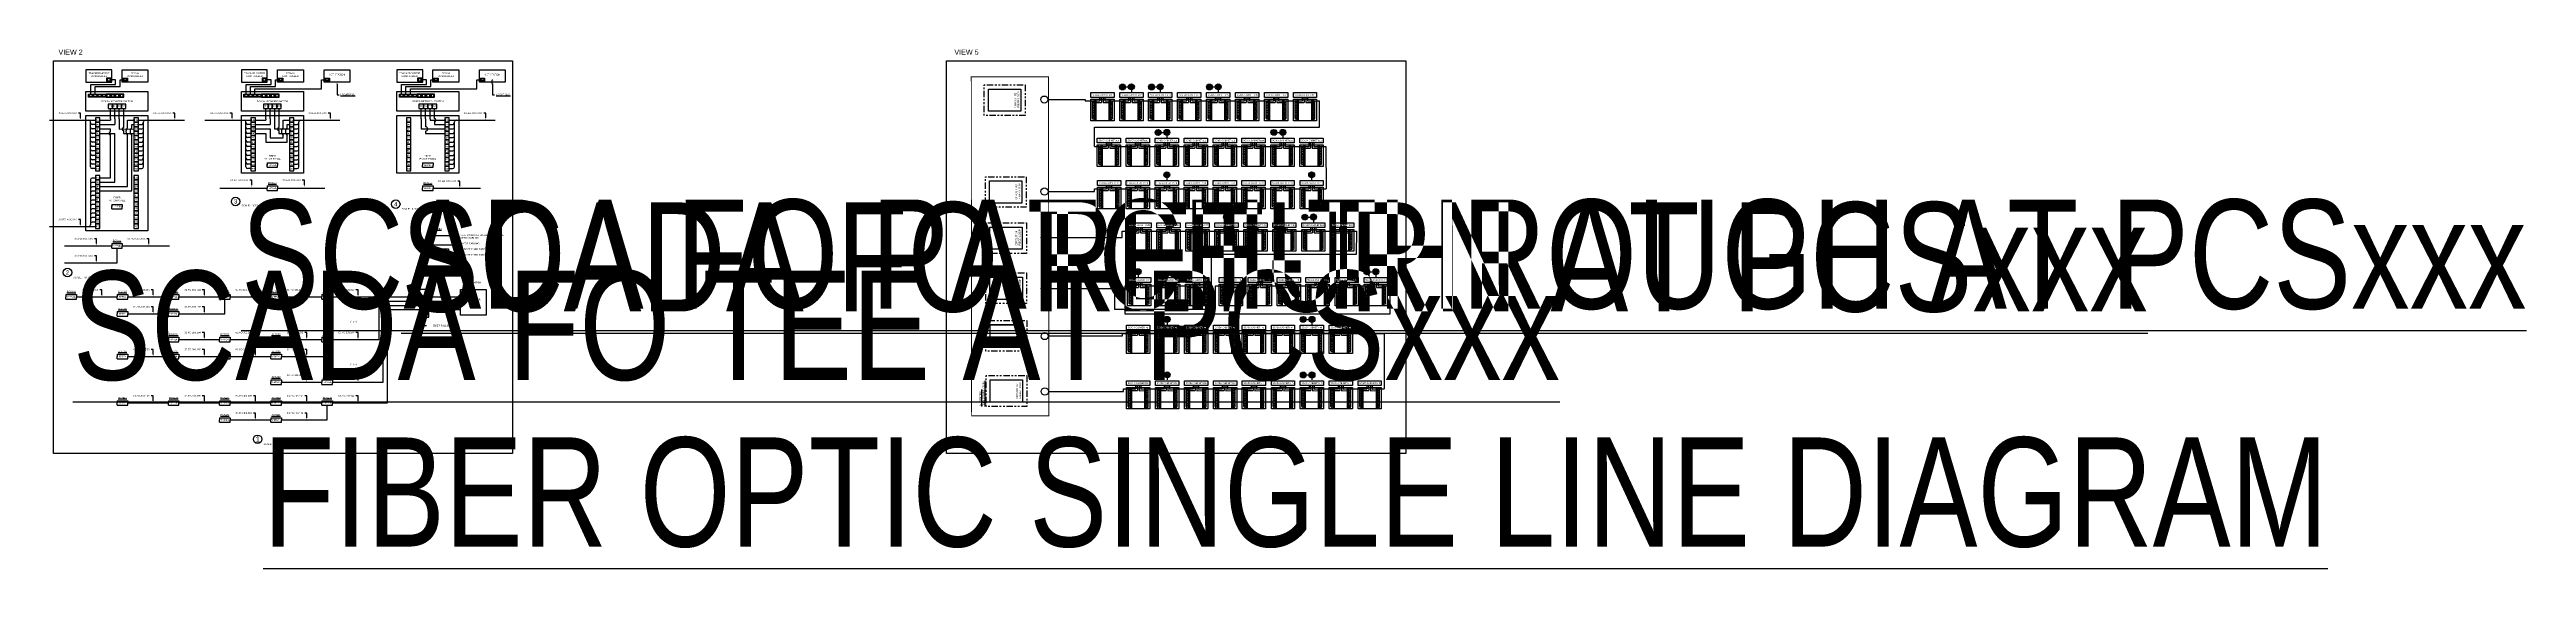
# Model space of a CAD drawing. Header units: feet. Extents: x -18 to 246, y -88 to 32.
# Drawn here: x 101.1 to 246.2, y -31.3 to -0.9 of the extents above; entities that cross this region are included whole.
import ezdxf
from ezdxf import colors
from ezdxf.entities.mleader import LeaderData, LeaderLine
from ezdxf.enums import TextEntityAlignment as Align
from ezdxf.math import Vec2, Vec3

# ---------------------------------------------------------------- set-up
doc = ezdxf.new("R2018")
doc.units = ezdxf.units.FT
doc.header["$MEASUREMENT"] = 0
for name, pattern in [('DASHED2', [0.375, 0.25, -0.125]), ('PHANTOM', [2.5, 1.25, -0.25, 0.25, -0.25, 0.25, -0.25]), ('PHANTOM4', [0.6875, 0.3125, 0.0625, -0.0625, 0.0625, -0.0625, 0.0625, -0.0625])]:
    doc.linetypes.add(name, pattern=pattern)
for name, color, linetype in [('E-1LIN', 4, 'Continuous'), ('E-1LIN-COMM-EQPM', 243, 'Continuous'), ('E-CABL-CAT5', 120, 'CAT5_CABLE'), ('E-CABL-FO', 120, 'FIBER_OPTIC'), ('E-CABL-FO-6_STND', 121, 'FIBER_OPTIC_6 STRAND'), ('E-DASH', 11, 'PHANTOM4'), ('E-EQPM', 5, 'Continuous'), ('E-EQPM-HRDW', 230, 'Continuous'), ('E-TEXT', 7, 'Continuous'), ('E-TXT', 7, 'Continuous'), ('G-ANNO-TEXT', 1, 'Continuous'), ('G-NOTES', 7, 'Continuous')]:
    doc.layers.add(name, color=color, linetype=linetype)
doc.layers.add('G-NPLT', color=67, linetype='Continuous', plot=False)
doc.styles.add('NEI-A', font='arial.ttf')
doc.styles.get("Standard").update_dxf_attribs({"font": 'arial.ttf'})
doc.linetypes.add('CAT5_CABLE', pattern='A,1,-0.12,["CAT5",Standard,S=0.1,R=0,X=-0.08,Y=-0.05],-0.3', length=1.42)
doc.linetypes.add('FIBER_OPTIC', pattern='A,0.2,-0.05,0,-0.05,0.2,-0.15,["FO",Standard,S=0.1,R=0,X=-0.04,Y=-0.05],-0.25,0.2,-0.05,0,-0.05', length=1.2)
doc.linetypes.add('FIBER_OPTIC_6 STRAND', pattern='A,0.2,-0.05,0,-0.05,0.2,-0.15,["FO",Standard,S=0.1,R=0,X=-0.04,Y=-0.05],-0.25,0.2,-0.05,0,-0.05', length=1.2)

# ---------------------------------------------------------------- blocks, each defined once
blk = doc.blocks.new('com_fpp24')
at = {"layer": 'E-1LIN-COMM-EQPM'}
for p, q in [((-0.31, 0.13), (-0.15, 0.13)), ((-0.31, 0.13), (-0.31, 0)), ((-0.31, -0.13), (-0.31, 0)), ((-0.15, 0.13), (0.15, 0.13)), ((0.15, 0.13), (0.31, 0.13)), ((0.31, 0.13), (0.31, 0)), ((0.31, -0.13), (0.31, 0)), ((-0.31, -0.13), (-0.15, -0.13)), ((-0.15, -0.13), (0.15, -0.13)), ((0.15, -0.13), (0.31, -0.13))]:
    blk.add_line(p, q, dxfattribs=at)
at = {"insert": (0, 0), "char_height": 0.1, "attachment_point": 5, "style": 'NEI-A'}
blk.add_mtext_dynamic_manual_height_columns('FPP24', width=0.4007, gutter_width=0.547, heights=[0], dxfattribs=at)
blk = doc.blocks.new('com_fpp')
at = {"layer": 'E-1LIN-COMM-EQPM'}
for p, q in [((-0.31, 0.13), (-0.15, 0.13)), ((-0.31, 0.13), (-0.31, 0)), ((-0.31, -0.13), (-0.31, 0)), ((-0.15, 0.13), (0.15, 0.13)), ((0.15, 0.13), (0.31, 0.13)), ((0.31, 0.13), (0.31, 0)), ((0.31, -0.13), (0.31, 0)), ((-0.31, -0.13), (-0.15, -0.13)), ((-0.15, -0.13), (0.15, -0.13)), ((0.15, -0.13), (0.31, -0.13))]:
    blk.add_line(p, q, dxfattribs=at)
at = {"insert": (0, 0), "char_height": 0.109, "attachment_point": 5, "style": 'NEI-A'}
blk.add_mtext_dynamic_manual_height_columns('FPP48', width=0.4007, gutter_width=0.547, heights=[0], dxfattribs=at)
blk = doc.blocks.new('DETAIL_TITLE')
blk.add_circle((0.59, -0.51), 0.25)
at = {"style": 'NEI-A', "flags": 8}
blk.add_attdef('#', text='', height=0.25, dxfattribs=at).set_placement((0.59, -0.51), align=Align.MIDDLE_CENTER)
at = {"lineweight": 30, "flags": 104}
blk.add_attdef('DETAIL_TITLE', text='', height=0.2, dxfattribs=at).set_placement((0.91, -0.53), align=Align.BOTTOM_LEFT)
at = {"style": 'NEI-A'}
for tag, p in [('SCALE:', (0.94, -0.74)), ('1"_=_', (1.55, -0.74))]:
    blk.add_attdef(tag, text='', height=0.1, dxfattribs=at).set_placement(p, align=Align.BOTTOM_LEFT)
blk = doc.blocks.new('com_fpp_ports')
for points in [[(-0.05, 0.13), (-0.31, 0.13), (-0.31, -0.13), (-0.05, -0.13)], [(-0.05, -0.13), (-0.31, -0.13), (-0.31, -0.39), (-0.05, -0.39)], [(-0.05, -0.39), (-0.31, -0.39), (-0.31, -0.65), (-0.05, -0.65)], [(-0.05, -0.65), (-0.31, -0.65), (-0.31, -0.9), (-0.05, -0.9)], [(-0.05, -0.9), (-0.31, -0.9), (-0.31, -1.16), (-0.05, -1.16)], [(-0.05, -1.16), (-0.31, -1.16), (-0.31, -1.42), (-0.05, -1.42)], [(-0.05, -1.42), (-0.31, -1.42), (-0.31, -1.68), (-0.05, -1.68)], [(-0.05, -1.68), (-0.31, -1.68), (-0.31, -1.94), (-0.05, -1.94)], [(-0.05, -1.94), (-0.31, -1.94), (-0.31, -2.19), (-0.05, -2.19)], [(-0.05, -2.19), (-0.31, -2.19), (-0.31, -2.45), (-0.05, -2.45)], [(-0.05, -2.45), (-0.31, -2.45), (-0.31, -2.71), (-0.05, -2.71)], [(-0.05, -2.71), (-0.31, -2.71), (-0.31, -2.97), (-0.05, -2.97)]]:
    blk.add_lwpolyline(points, close=True)
at = {"style": 'NEI-A'}
for s, p in [('blu', (-0.18, 0)), ('wht', (-0.18, -1.29)), ('ora', (-0.18, -0.26)), ('grn', (-0.18, -0.52)), ('brn', (-0.18, -0.77)), ('slt', (-0.18, -1.03)), ('aqa', (-0.18, -2.84)), ('red', (-0.18, -1.55)), ('yel', (-0.18, -2.06)), ('vio', (-0.18, -2.32)), ('ros', (-0.18, -2.58)), ('blk', (-0.18, -1.81))]:
    blk.add_text(s, height=0.1, dxfattribs=at).set_placement(p, align=Align.MIDDLE_CENTER)
blk = doc.blocks.new('Equipment Callout Arrowhead')
at = {"color": 0}
blk.add_ellipse((0, 0), major_axis=(0.99, 0), ratio=0.28679, start_param=-0.799881, end_param=3.941473, dxfattribs=at)
blk = doc.blocks.new('DEAD END')
at = {"layer": 'E-1LIN'}
blk.add_circle((0, 0), 0.075, dxfattribs=at)
blk = doc.blocks.new('SYMB-METEOROLOGICAL_STATION')
h = blk.add_hatch(color=255)
h.dxf.hatch_style = 1
edge = h.paths.add_edge_path()
edge.add_arc((0, 0), 0.156, 0, 360)
at = {"layer": 'G-ANNO-TEXT', "linetype": 'Continuous'}
blk.add_circle((0, 0), 0.156, dxfattribs=at)
at = {"layer": 'G-ANNO-TEXT', "insert": (0, 0), "char_height": 0.1, "attachment_point": 5, "style": 'NEI-A'}
blk.add_mtext_dynamic_manual_height_columns('MS', width=0.2541, gutter_width=0.625, heights=[0], dxfattribs=at)
blk = doc.blocks.new('SYMB-ARRAY_SENSORS')
h = blk.add_hatch(color=255)
h.dxf.hatch_style = 1
edge = h.paths.add_edge_path()
edge.add_arc((34.2, -26.65), 0.534, 0, 360)
at = {"layer": 'G-ANNO-TEXT', "linetype": 'Continuous'}
blk.add_circle((34.2, -26.65), 0.534, dxfattribs=at)
at = {"layer": 'G-ANNO-TEXT', "insert": (34.2, -26.65), "char_height": 0.4, "attachment_point": 5, "style": 'NEI-A'}
blk.add_mtext_dynamic_manual_height_columns('AS', width=0.8675, gutter_width=2.13, heights=[0], dxfattribs=at)
blk = doc.blocks.new('FPP 24')
for points in [[(151.4, 36.13), (151.14, 36.13), (151.14, 35.87), (151.4, 35.87)], [(151.4, 35.87), (151.14, 35.87), (151.14, 35.61), (151.4, 35.61)], [(151.4, 35.61), (151.14, 35.61), (151.14, 35.36), (151.4, 35.36)], [(151.4, 35.36), (151.14, 35.36), (151.14, 35.1), (151.4, 35.1)], [(151.4, 35.1), (151.14, 35.1), (151.14, 34.84), (151.4, 34.84)], [(151.4, 34.84), (151.14, 34.84), (151.14, 34.58), (151.4, 34.58)], [(153.65, 36.12), (153.39, 36.12), (153.39, 35.87), (153.65, 35.87)], [(153.65, 35.87), (153.39, 35.87), (153.39, 35.61), (153.65, 35.61)], [(153.65, 35.61), (153.39, 35.61), (153.39, 35.35), (153.65, 35.35)], [(153.65, 35.35), (153.39, 35.35), (153.39, 35.09), (153.65, 35.09)], [(153.65, 35.09), (153.39, 35.09), (153.39, 34.83), (153.65, 34.83)], [(153.65, 34.83), (153.39, 34.83), (153.39, 34.58), (153.65, 34.58)], [(151.4, 34.58), (151.14, 34.58), (151.14, 34.32), (151.4, 34.32)], [(151.4, 34.32), (151.14, 34.32), (151.14, 34.06), (151.4, 34.06)], [(151.4, 34.06), (151.14, 34.06), (151.14, 33.81), (151.4, 33.81)], [(151.4, 33.81), (151.14, 33.81), (151.14, 33.55), (151.4, 33.55)], [(151.4, 33.55), (151.14, 33.55), (151.14, 33.29), (151.4, 33.29)], [(151.4, 33.29), (151.14, 33.29), (151.14, 33.03), (151.4, 33.03)], [(153.65, 34.58), (153.39, 34.58), (153.39, 34.32), (153.65, 34.32)], [(153.65, 34.32), (153.39, 34.32), (153.39, 34.06), (153.65, 34.06)], [(153.65, 34.06), (153.39, 34.06), (153.39, 33.8), (153.65, 33.8)], [(153.65, 33.8), (153.39, 33.8), (153.39, 33.54), (153.65, 33.54)], [(153.65, 33.54), (153.39, 33.54), (153.39, 33.29), (153.65, 33.29)], [(153.65, 33.29), (153.39, 33.29), (153.39, 33.03), (153.65, 33.03)]]:
    blk.add_lwpolyline(points, close=True)
at = {"layer": 'E-1LIN-COMM-EQPM'}
for points in [[(150.58, 37.29), (154.21, 37.29), (154.21, 36.53), (150.58, 36.53)], [(150.58, 36.25), (154.21, 36.25), (154.21, 32.88), (150.58, 32.88)]]:
    blk.add_lwpolyline(points, close=True, dxfattribs=at)
at = {"layer": 'E-CABL-FO'}
for p, q in [((150.84, 35.84), (150.84, 35.9)), ((150.84, 35.58), (150.84, 35.84)), ((150.84, 35.32), (150.84, 35.71)), ((150.84, 35.06), (150.84, 35.45)), ((150.84, 34.81), (150.84, 35.19)), ((150.84, 34.55), (150.84, 34.93)), ((151.14, 35.74), (150.94, 35.74)), ((151.14, 35.48), (150.94, 35.48)), ((151.14, 35.22), (150.94, 35.22)), ((151.14, 34.96), (150.94, 34.96)), ((153.65, 35.74), (153.85, 35.74)), ((153.65, 35.48), (153.85, 35.48)), ((153.65, 35.22), (153.85, 35.22)), ((153.65, 34.96), (153.85, 34.96)), ((153.95, 35.84), (153.95, 35.9)), ((153.95, 35.58), (153.95, 35.84)), ((153.95, 35.32), (153.95, 35.71)), ((153.95, 35.06), (153.95, 35.45)), ((153.95, 34.81), (153.95, 35.19)), ((153.95, 34.55), (153.95, 34.93)), ((150.84, 34.29), (150.84, 34.68)), ((150.84, 34.03), (150.84, 34.42)), ((150.84, 33.77), (150.84, 34.16)), ((150.84, 33.52), (150.84, 33.9)), ((150.84, 33.26), (150.84, 33.64)), ((151.14, 34.71), (150.94, 34.71)), ((151.14, 34.45), (150.94, 34.45)), ((151.14, 34.19), (150.94, 34.19)), ((151.14, 33.93), (150.94, 33.93)), ((151.14, 33.67), (150.94, 33.67)), ((151.14, 33.42), (150.94, 33.42)), ((151.14, 33.16), (150.94, 33.16)), ((153.65, 34.71), (153.85, 34.71)), ((153.65, 34.45), (153.85, 34.45)), ((153.65, 34.19), (153.85, 34.19)), ((153.65, 33.93), (153.85, 33.93)), ((153.65, 33.67), (153.85, 33.67)), ((153.65, 33.42), (153.85, 33.42)), ((153.65, 33.16), (153.85, 33.16)), ((153.95, 34.29), (153.95, 34.68)), ((153.95, 34.03), (153.95, 34.42)), ((153.95, 33.77), (153.95, 34.16)), ((153.95, 33.52), (153.95, 33.9)), ((153.95, 33.26), (153.95, 33.64))]:
    blk.add_line(p, q, dxfattribs=at)
at = {"layer": 'E-CABL-FO', "linetype": 'Continuous'}
for p, q in [((151.4, 36), (152.01, 36)), ((151.4, 35.74), (152.01, 35.74)), ((152.01, 36.08), (152.01, 36.53)), ((152.01, 36.08), (152.01, 36)), ((152.01, 35.74), (152.26, 35.74)), ((152.26, 36.08), (152.26, 36.53)), ((152.26, 36.08), (152.26, 35.74))]:
    blk.add_line(p, q, dxfattribs=at)
at = {"layer": 'E-CABL-FO'}
for points in [[(150.14, 36), (150.74, 36), (151.14, 36)], [(153.65, 36), (154.05, 36), (154.65, 36)]]:
    blk.add_lwpolyline(points, dxfattribs=at)
at = {"layer": 'E-CABL-FO', "linetype": 'Continuous'}
for points in [[(152.52, 36.53), (152.52, 35.73), (153.39, 35.74)], [(152.78, 36.53), (152.78, 36.16)], [(152.78, 36.16), (152.78, 35.99), (153.39, 36)]]:
    blk.add_lwpolyline(points, dxfattribs=at)
at = {"layer": 'E-CABL-FO'}
for centre, start, end in [((150.74, 35.9), 0, 90), ((150.94, 35.84), 180, 270), ((150.94, 35.58), 180, 270), ((150.94, 35.32), 180, 270), ((150.94, 35.06), 180, 270), ((150.94, 34.81), 180, 270), ((153.85, 35.84), 270, 0), ((153.85, 35.58), 270, 0), ((153.85, 35.32), 270, 0), ((153.85, 35.06), 270, 0), ((153.85, 34.81), 270, 0), ((154.05, 35.9), 90, 180), ((150.94, 34.55), 180, 270), ((150.94, 34.29), 180, 270), ((150.94, 34.03), 180, 270), ((150.94, 33.77), 180, 270), ((150.94, 33.52), 180, 270), ((150.94, 33.26), 180, 270), ((153.85, 34.55), 270, 0), ((153.85, 34.29), 270, 0), ((153.85, 34.03), 270, 0), ((153.85, 33.77), 270, 0), ((153.85, 33.52), 270, 0), ((153.85, 33.26), 270, 0)]:
    blk.add_arc(centre, 0.1, start, end, dxfattribs=at)
at = {"style": 'NEI-A'}
for s, p in [('3', (151.27, 35.48)), ('4', (151.27, 35.23)), ('5', (151.27, 34.97)), ('1', (151.27, 36)), ('2', (151.27, 35.74)), ('6', (151.27, 34.71)), ('4', (153.52, 35.22)), ('1', (153.52, 36)), ('2', (153.52, 35.74)), ('3', (153.52, 35.48)), ('5', (153.52, 34.96)), ('10', (151.27, 33.68)), ('11', (151.27, 33.42)), ('12', (151.27, 33.16)), ('8', (151.27, 34.19)), ('9', (151.27, 33.94)), ('7', (151.27, 34.45)), ('10', (153.52, 33.67)), ('11', (153.52, 33.41)), ('12', (153.52, 33.16)), ('6', (153.52, 34.71)), ('7', (153.52, 34.45)), ('8', (153.52, 34.19)), ('9', (153.52, 33.93))]:
    blk.add_text(s, height=0.1, dxfattribs=at).set_placement(p, align=Align.MIDDLE_CENTER)
at = {"layer": 'G-ANNO-TEXT', "style": 'NEI-A'}
for s, p in [('WH', (150.88, 34.75)), ('OR', (150.89, 35.79)), ('GR', (150.89, 35.52)), ('BR', (150.89, 35.27)), ('BL', (150.9, 36.02)), ('SL', (150.91, 35.01)), ('WH', (153.67, 34.76)), ('OR', (153.68, 35.8)), ('GR', (153.69, 35.54)), ('BR', (153.69, 35.29)), ('BL', (153.7, 36.03)), ('SL', (153.71, 35.03)), ('AQ', (150.89, 33.2)), ('RD', (150.89, 34.49)), ('BK', (150.89, 34.23)), ('RO', (150.89, 33.46)), ('YL', (150.9, 33.97)), ('VI', (150.92, 33.71)), ('AQ', (153.69, 33.22)), ('RD', (153.69, 34.5)), ('BK', (153.69, 34.24)), ('YL', (153.7, 33.99)), ('RO', (153.69, 33.47)), ('VI', (153.71, 33.73))]:
    blk.add_text(s, height=0.1, dxfattribs=at).set_placement(p)
at = {"layer": 'G-ANNO-TEXT', "insert": (150.78, 37.03), "char_height": 0.2285, "attachment_point": 1, "style": 'NEI-A'}
blk.add_mtext_dynamic_manual_height_columns('SCADA CABINET ', width=4.6068, gutter_width=1.25, heights=[0], dxfattribs=at)

msp = doc.modelspace()

# ---------------------------------------------------------------- linework, layer by layer
msp.add_lwpolyline([(122.8, -16.6), (123.35, -16.6), (123.35, -14.98), (122.8, -14.98)], close=True)
at = {"layer": 'E-1LIN-COMM-EQPM'}
for points in [[(104.78, -2.11), (103.26, -2.11), (103.26, -2.82), (104.78, -2.82)], [(104.65, -2.65), (104.65, -2.63), (104.63, -2.63), (104.63, -2.62), (104.57, -2.62), (104.57, -2.63), (104.55, -2.63), (104.55, -2.65), (104.51, -2.65), (104.51, -2.75), (104.69, -2.75), (104.69, -2.65)], [(105.38, -2.11), (106.89, -2.11), (106.89, -2.82), (105.38, -2.82)], [(105.5, -2.65), (105.5, -2.63), (105.53, -2.63), (105.53, -2.62), (105.58, -2.62), (105.58, -2.63), (105.61, -2.63), (105.61, -2.65), (105.64, -2.65), (105.64, -2.75), (105.47, -2.75), (105.47, -2.65)], [(113.88, -2.11), (112.37, -2.11), (112.37, -2.82), (113.88, -2.82)], [(113.76, -2.65), (113.76, -2.63), (113.73, -2.63), (113.73, -2.62), (113.68, -2.62), (113.68, -2.63), (113.65, -2.63), (113.65, -2.65), (113.62, -2.65), (113.62, -2.75), (113.8, -2.75), (113.8, -2.65)], [(114.48, -2.11), (116, -2.11), (116, -2.82), (114.48, -2.82)], [(114.61, -2.65), (114.61, -2.63), (114.63, -2.63), (114.63, -2.62), (114.69, -2.62), (114.69, -2.63), (114.71, -2.63), (114.71, -2.65), (114.75, -2.65), (114.75, -2.75), (114.57, -2.75), (114.57, -2.65)], [(117.21, -2.11), (118.72, -2.11), (118.72, -2.82), (117.21, -2.82)], [(117.33, -2.65), (117.33, -2.63), (117.36, -2.63), (117.36, -2.62), (117.41, -2.62), (117.41, -2.63), (117.44, -2.63), (117.44, -2.65), (117.48, -2.65), (117.48, -2.75), (117.3, -2.75), (117.3, -2.65)], [(122.99, -2.11), (121.48, -2.11), (121.48, -2.82), (122.99, -2.82)], [(122.87, -2.65), (122.87, -2.63), (122.84, -2.63), (122.84, -2.62), (122.79, -2.62), (122.79, -2.63), (122.76, -2.63), (122.76, -2.65), (122.72, -2.65), (122.72, -2.75), (122.9, -2.75), (122.9, -2.65)], [(123.59, -2.11), (125.1, -2.11), (125.1, -2.82), (123.59, -2.82)], [(123.71, -2.65), (123.71, -2.63), (123.74, -2.63), (123.74, -2.62), (123.79, -2.62), (123.79, -2.63), (123.82, -2.63), (123.82, -2.65), (123.86, -2.65), (123.86, -2.75), (123.68, -2.75), (123.68, -2.65)], [(126.32, -2.11), (127.83, -2.11), (127.83, -2.82), (126.32, -2.82)], [(126.44, -2.65), (126.44, -2.63), (126.47, -2.63), (126.47, -2.62), (126.52, -2.62), (126.52, -2.63), (126.55, -2.63), (126.55, -2.65), (126.58, -2.65), (126.58, -2.75), (126.4, -2.75), (126.4, -2.65)], [(103.26, -3.38), (106.89, -3.38), (106.89, -4.52), (103.26, -4.52)], [(103.49, -3.58), (103.49, -3.56), (103.51, -3.56), (103.51, -3.55), (103.57, -3.55), (103.57, -3.56), (103.6, -3.56), (103.6, -3.58), (103.63, -3.58), (103.63, -3.68), (103.45, -3.68), (103.45, -3.58)], [(103.75, -3.58), (103.75, -3.56), (103.77, -3.56), (103.77, -3.55), (103.83, -3.55), (103.83, -3.56), (103.85, -3.56), (103.85, -3.58), (103.89, -3.58), (103.89, -3.68), (103.71, -3.68), (103.71, -3.58)], [(104, -3.58), (104, -3.56), (104.03, -3.56), (104.03, -3.55), (104.08, -3.55), (104.08, -3.56), (104.11, -3.56), (104.11, -3.58), (104.15, -3.58), (104.15, -3.68), (103.97, -3.68), (103.97, -3.58)], [(104.26, -3.58), (104.26, -3.56), (104.29, -3.56), (104.29, -3.55), (104.34, -3.55), (104.34, -3.56), (104.37, -3.56), (104.37, -3.58), (104.41, -3.58), (104.41, -3.68), (104.23, -3.68), (104.23, -3.58)], [(104.63, -3.58), (104.63, -3.56), (104.6, -3.56), (104.6, -3.55), (104.55, -3.55), (104.55, -3.56), (104.52, -3.56), (104.52, -3.58), (104.49, -3.58), (104.49, -3.68), (104.67, -3.68), (104.67, -3.58)], [(104.82, -4.11), (104.56, -4.11), (104.56, -4.37), (104.82, -4.37)], [(104.89, -3.58), (104.89, -3.56), (104.86, -3.56), (104.86, -3.55), (104.81, -3.55), (104.81, -3.56), (104.78, -3.56), (104.78, -3.58), (104.75, -3.58), (104.75, -3.68), (104.92, -3.68), (104.92, -3.58)], [(105.08, -4.11), (104.82, -4.11), (104.82, -4.37), (105.08, -4.37)], [(105.15, -3.58), (105.15, -3.56), (105.12, -3.56), (105.12, -3.55), (105.07, -3.55), (105.07, -3.56), (105.04, -3.56), (105.04, -3.58), (105, -3.58), (105, -3.68), (105.18, -3.68), (105.18, -3.58)], [(105.34, -4.11), (105.08, -4.11), (105.08, -4.37), (105.34, -4.37)], [(105.41, -3.58), (105.41, -3.56), (105.38, -3.56), (105.38, -3.55), (105.32, -3.55), (105.32, -3.56), (105.3, -3.56), (105.3, -3.58), (105.26, -3.58), (105.26, -3.68), (105.44, -3.68), (105.44, -3.58)], [(105.59, -4.11), (105.34, -4.11), (105.34, -4.37), (105.59, -4.37)], [(112.37, -3.38), (116, -3.38), (116, -4.52), (112.37, -4.52)], [(112.59, -3.58), (112.59, -3.56), (112.62, -3.56), (112.62, -3.55), (112.68, -3.55), (112.68, -3.56), (112.7, -3.56), (112.7, -3.58), (112.74, -3.58), (112.74, -3.68), (112.56, -3.68), (112.56, -3.58)], [(112.85, -3.58), (112.85, -3.56), (112.88, -3.56), (112.88, -3.55), (112.93, -3.55), (112.93, -3.56), (112.96, -3.56), (112.96, -3.58), (113, -3.58), (113, -3.68), (112.82, -3.68), (112.82, -3.58)], [(113.11, -3.58), (113.11, -3.56), (113.14, -3.56), (113.14, -3.55), (113.19, -3.55), (113.19, -3.56), (113.22, -3.56), (113.22, -3.58), (113.25, -3.58), (113.25, -3.68), (113.07, -3.68), (113.07, -3.58)], [(113.37, -3.58), (113.37, -3.56), (113.4, -3.56), (113.4, -3.55), (113.45, -3.55), (113.45, -3.56), (113.48, -3.56), (113.48, -3.58), (113.51, -3.58), (113.51, -3.68), (113.33, -3.68), (113.33, -3.58)], [(113.74, -3.58), (113.74, -3.56), (113.71, -3.56), (113.71, -3.55), (113.66, -3.55), (113.66, -3.56), (113.63, -3.56), (113.63, -3.58), (113.59, -3.58), (113.59, -3.68), (113.77, -3.68), (113.77, -3.58)], [(113.93, -4.11), (113.67, -4.11), (113.67, -4.37), (113.93, -4.37)], [(114, -3.58), (114, -3.56), (113.97, -3.56), (113.97, -3.55), (113.92, -3.55), (113.92, -3.56), (113.89, -3.56), (113.89, -3.58), (113.85, -3.58), (113.85, -3.68), (114.03, -3.68), (114.03, -3.58)], [(114.18, -4.11), (113.93, -4.11), (113.93, -4.37), (114.18, -4.37)], [(114.25, -3.58), (114.25, -3.56), (114.23, -3.56), (114.23, -3.55), (114.17, -3.55), (114.17, -3.56), (114.15, -3.56), (114.15, -3.58), (114.11, -3.58), (114.11, -3.68), (114.29, -3.68), (114.29, -3.58)], [(114.44, -4.11), (114.18, -4.11), (114.18, -4.37), (114.44, -4.37)], [(114.51, -3.58), (114.51, -3.56), (114.49, -3.56), (114.49, -3.55), (114.43, -3.55), (114.43, -3.56), (114.4, -3.56), (114.4, -3.58), (114.37, -3.58), (114.37, -3.68), (114.55, -3.68), (114.55, -3.58)], [(114.7, -4.11), (114.44, -4.11), (114.44, -4.37), (114.7, -4.37)], [(121.48, -3.38), (125.1, -3.38), (125.1, -4.52), (121.48, -4.52)], [(121.7, -3.58), (121.7, -3.56), (121.73, -3.56), (121.73, -3.55), (121.78, -3.55), (121.78, -3.56), (121.81, -3.56), (121.81, -3.58), (121.84, -3.58), (121.84, -3.68), (121.67, -3.68), (121.67, -3.58)], [(121.96, -3.58), (121.96, -3.56), (121.99, -3.56), (121.99, -3.55), (122.04, -3.55), (122.04, -3.56), (122.07, -3.56), (122.07, -3.58), (122.1, -3.58), (122.1, -3.68), (121.92, -3.68), (121.92, -3.58)], [(122.22, -3.58), (122.22, -3.56), (122.24, -3.56), (122.24, -3.55), (122.3, -3.55), (122.3, -3.56), (122.32, -3.56), (122.32, -3.58), (122.36, -3.58), (122.36, -3.68), (122.18, -3.68), (122.18, -3.58)], [(122.48, -3.58), (122.48, -3.56), (122.5, -3.56), (122.5, -3.55), (122.56, -3.55), (122.56, -3.56), (122.58, -3.56), (122.58, -3.58), (122.62, -3.58), (122.62, -3.68), (122.44, -3.68), (122.44, -3.58)], [(122.84, -3.58), (122.84, -3.56), (122.82, -3.56), (122.82, -3.55), (122.76, -3.55), (122.76, -3.56), (122.74, -3.56), (122.74, -3.58), (122.7, -3.58), (122.7, -3.68), (122.88, -3.68), (122.88, -3.58)], [(123.03, -4.11), (122.77, -4.11), (122.77, -4.37), (123.03, -4.37)], [(123.1, -3.58), (123.1, -3.56), (123.08, -3.56), (123.08, -3.55), (123.02, -3.55), (123.02, -3.56), (123, -3.56), (123, -3.58), (122.96, -3.58), (122.96, -3.68), (123.14, -3.68), (123.14, -3.58)], [(123.29, -4.11), (123.03, -4.11), (123.03, -4.37), (123.29, -4.37)], [(123.36, -3.58), (123.36, -3.56), (123.33, -3.56), (123.33, -3.55), (123.28, -3.55), (123.28, -3.56), (123.25, -3.56), (123.25, -3.58), (123.22, -3.58), (123.22, -3.68), (123.4, -3.68), (123.4, -3.58)], [(123.55, -4.11), (123.29, -4.11), (123.29, -4.37), (123.55, -4.37)], [(123.62, -3.58), (123.62, -3.56), (123.59, -3.56), (123.59, -3.55), (123.54, -3.55), (123.54, -3.56), (123.51, -3.56), (123.51, -3.58), (123.48, -3.58), (123.48, -3.68), (123.65, -3.68), (123.65, -3.58)], [(123.81, -4.11), (123.55, -4.11), (123.55, -4.37), (123.81, -4.37)], [(103.26, -4.79), (106.89, -4.79), (106.89, -11.55), (103.26, -11.55)], [(112.37, -4.79), (116, -4.79), (116, -8.17), (112.37, -8.17)], [(121.48, -4.79), (125.1, -4.79), (125.1, -8.17), (121.48, -8.17)]]:
    msp.add_lwpolyline(points, close=True, dxfattribs=at)
at = {"layer": 'E-1LIN-COMM-EQPM', "linetype": 'Continuous'}
for points in [[(104.47, -2.77), (104.73, -2.77), (104.73, -2.6), (104.47, -2.6)], [(105.69, -2.77), (105.43, -2.77), (105.43, -2.6), (105.69, -2.6)], [(113.58, -2.77), (113.83, -2.77), (113.83, -2.6), (113.58, -2.6)], [(114.79, -2.77), (114.53, -2.77), (114.53, -2.6), (114.79, -2.6)], [(117.52, -2.77), (117.26, -2.77), (117.26, -2.6), (117.52, -2.6)], [(122.68, -2.77), (122.94, -2.77), (122.94, -2.6), (122.68, -2.6)], [(123.9, -2.77), (123.64, -2.77), (123.64, -2.6), (123.9, -2.6)], [(126.62, -2.77), (126.37, -2.77), (126.37, -2.6), (126.62, -2.6)], [(103.67, -3.7), (103.41, -3.7), (103.41, -3.53), (103.67, -3.53)], [(103.93, -3.7), (103.67, -3.7), (103.67, -3.53), (103.93, -3.53)], [(104.19, -3.7), (103.93, -3.7), (103.93, -3.53), (104.19, -3.53)], [(104.45, -3.7), (104.19, -3.7), (104.19, -3.53), (104.45, -3.53)], [(104.45, -3.7), (104.7, -3.7), (104.7, -3.53), (104.45, -3.53)], [(104.7, -3.7), (104.96, -3.7), (104.96, -3.53), (104.7, -3.53)], [(104.96, -3.7), (105.22, -3.7), (105.22, -3.53), (104.96, -3.53)], [(105.22, -3.7), (105.48, -3.7), (105.48, -3.53), (105.22, -3.53)], [(112.78, -3.7), (112.52, -3.7), (112.52, -3.53), (112.78, -3.53)], [(113.04, -3.7), (112.78, -3.7), (112.78, -3.53), (113.04, -3.53)], [(113.3, -3.7), (113.04, -3.7), (113.04, -3.53), (113.3, -3.53)], [(113.55, -3.7), (113.3, -3.7), (113.3, -3.53), (113.55, -3.53)], [(113.55, -3.7), (113.81, -3.7), (113.81, -3.53), (113.55, -3.53)], [(113.81, -3.7), (114.07, -3.7), (114.07, -3.53), (113.81, -3.53)], [(114.07, -3.7), (114.33, -3.7), (114.33, -3.53), (114.07, -3.53)], [(114.33, -3.7), (114.59, -3.7), (114.59, -3.53), (114.33, -3.53)], [(121.89, -3.7), (121.63, -3.7), (121.63, -3.53), (121.89, -3.53)], [(122.14, -3.7), (121.89, -3.7), (121.89, -3.53), (122.14, -3.53)], [(122.4, -3.7), (122.14, -3.7), (122.14, -3.53), (122.4, -3.53)], [(122.66, -3.7), (122.4, -3.7), (122.4, -3.53), (122.66, -3.53)], [(122.66, -3.7), (122.92, -3.7), (122.92, -3.53), (122.66, -3.53)], [(122.92, -3.7), (123.18, -3.7), (123.18, -3.53), (122.92, -3.53)], [(123.18, -3.7), (123.43, -3.7), (123.43, -3.53), (123.18, -3.53)], [(123.43, -3.7), (123.69, -3.7), (123.69, -3.53), (123.43, -3.53)]]:
    msp.add_lwpolyline(points, close=True, dxfattribs=at)
at = {"layer": 'E-CABL-CAT5'}
msp.add_line((123.42, -12.36), (124.97, -12.36), dxfattribs=at)
for points in [[(103.54, -3.55), (103.54, -2.96), (105, -2.96), (105, -2.7), (104.69, -2.7)], [(103.8, -3.55), (103.8, -3.09), (105.26, -3.09), (105.26, -2.7), (105.47, -2.7)], [(112.65, -3.55), (112.65, -2.96), (114.11, -2.96), (114.11, -2.7), (113.8, -2.7)], [(112.91, -3.55), (112.91, -3.09), (114.37, -3.09), (114.37, -2.7), (114.57, -2.7)], [(113.16, -3.55), (113.16, -3.22), (113.31, -3.22), (117.06, -3.22), (117.06, -2.7), (117.3, -2.7)], [(121.75, -3.55), (121.75, -2.96), (123.22, -2.96), (123.22, -2.7), (122.9, -2.7)], [(122.01, -3.55), (122.01, -3.09), (123.47, -3.09), (123.47, -2.7), (123.68, -2.7)], [(122.27, -3.55), (122.27, -3.22), (122.42, -3.22), (126.17, -3.22), (126.17, -2.7), (126.4, -2.7)]]:
    msp.add_lwpolyline(points, dxfattribs=at)
at = {"layer": 'E-CABL-CAT5', "color": 120, "linetype": 'DASHED2', "ltscale": 0.5}
for points in [[(164.17, -3.11), (164.33, -3.11)], [(164.51, -3.28), (164.51, -3.44)], [(165.86, -3.11), (166.03, -3.11)], [(166.2, -3.28), (166.2, -3.44)], [(169.26, -3.11), (169.42, -3.11)], [(169.6, -3.28), (169.6, -3.44)], [(166.25, -5.78), (166.41, -5.78)], [(173.04, -5.78), (173.2, -5.78)], [(166.59, -5.95), (166.59, -6.11)], [(173.38, -5.95), (173.38, -6.11)], [(166.59, -8.43), (166.59, -8.6)], [(175.07, -8.43), (175.07, -8.6)], [(170.09, -10.91), (170.09, -11.07)], [(174.84, -10.74), (175.01, -10.74)], [(175.18, -10.91), (175.18, -11.07)], [(164.56, -13.95), (164.73, -13.95)], [(164.9, -14.12), (164.9, -14.28)], [(178.49, -13.95), (178.65, -13.95)], [(178.83, -14.12), (178.83, -14.28)], [(166.26, -16.74), (166.43, -16.74)], [(166.6, -16.91), (166.61, -17.07)], [(174.75, -16.73), (174.91, -16.74)], [(175.09, -16.9), (175.09, -17.07)], [(166.27, -19.99), (166.43, -19.99)], [(166.61, -20.16), (166.61, -20.32)], [(174.75, -19.99), (174.92, -19.99)], [(175.09, -20.16), (175.09, -20.32)]]:
    msp.add_lwpolyline(points, dxfattribs=at)
at = {"layer": 'E-CABL-FO'}
for p, q in [((101.13, -5.05), (103.82, -5.05)), ((103.52, -5.21), (103.52, -5.15)), ((103.52, -5.47), (103.52, -5.21)), ((103.52, -5.73), (103.52, -5.34)), ((103.52, -5.98), (103.52, -5.6)), ((103.82, -5.31), (103.62, -5.31)), ((103.82, -5.57), (103.62, -5.57)), ((106.33, -5.31), (106.53, -5.31)), ((106.33, -5.57), (106.53, -5.57)), ((106.63, -5.21), (106.63, -5.15)), ((106.63, -5.47), (106.63, -5.21)), ((106.63, -5.73), (106.63, -5.34)), ((106.63, -5.98), (106.63, -5.6)), ((112.63, -5.21), (112.63, -5.15)), ((112.63, -5.47), (112.63, -5.21)), ((112.63, -5.73), (112.63, -5.34)), ((112.63, -5.98), (112.63, -5.6)), ((112.93, -5.31), (112.73, -5.31)), ((112.93, -5.57), (112.73, -5.57)), ((115.44, -5.31), (115.64, -5.31)), ((115.44, -5.57), (115.64, -5.57)), ((115.74, -5.21), (115.74, -5.15)), ((115.74, -5.47), (115.74, -5.21)), ((115.74, -5.73), (115.74, -5.34)), ((115.74, -5.98), (115.74, -5.6)), ((124.55, -5.31), (124.75, -5.31)), ((124.55, -5.57), (124.75, -5.57)), ((124.85, -5.21), (124.85, -5.15)), ((124.85, -5.47), (124.85, -5.21)), ((124.85, -5.73), (124.85, -5.34)), ((124.85, -5.98), (124.85, -5.6)), ((103.52, -6.24), (103.52, -5.86)), ((103.52, -6.5), (103.52, -6.11)), ((103.52, -6.76), (103.52, -6.37)), ((103.52, -7.02), (103.52, -6.63)), ((103.52, -7.28), (103.52, -6.89)), ((103.52, -7.53), (103.52, -7.15)), ((103.82, -5.83), (103.62, -5.83)), ((103.82, -6.08), (103.62, -6.08)), ((103.82, -6.34), (103.62, -6.34)), ((103.82, -6.6), (103.62, -6.6)), ((103.82, -6.86), (103.62, -6.86)), ((103.82, -7.12), (103.62, -7.12)), ((106.33, -5.83), (106.53, -5.83)), ((106.33, -6.08), (106.53, -6.08)), ((106.33, -6.34), (106.53, -6.34)), ((106.33, -6.6), (106.53, -6.6)), ((106.33, -6.86), (106.53, -6.86)), ((106.33, -7.12), (106.53, -7.12)), ((106.63, -6.24), (106.63, -5.86)), ((106.63, -6.5), (106.63, -6.11)), ((106.63, -6.76), (106.63, -6.37)), ((106.63, -7.02), (106.63, -6.63)), ((106.63, -7.28), (106.63, -6.89)), ((106.63, -7.53), (106.63, -7.15)), ((112.63, -6.24), (112.63, -5.86)), ((112.63, -6.5), (112.63, -6.11)), ((112.63, -6.76), (112.63, -6.37)), ((112.63, -7.02), (112.63, -6.63)), ((112.63, -7.28), (112.63, -6.89)), ((112.63, -7.53), (112.63, -7.15)), ((112.93, -5.83), (112.73, -5.83)), ((112.93, -6.08), (112.73, -6.08)), ((112.93, -6.34), (112.73, -6.34)), ((112.93, -6.6), (112.73, -6.6)), ((112.93, -6.86), (112.73, -6.86)), ((112.93, -7.12), (112.73, -7.12)), ((115.44, -5.83), (115.64, -5.83)), ((115.44, -6.08), (115.64, -6.08)), ((115.44, -6.34), (115.64, -6.34)), ((115.44, -6.6), (115.64, -6.6)), ((115.44, -6.86), (115.64, -6.86)), ((115.44, -7.12), (115.64, -7.12)), ((115.74, -6.24), (115.74, -5.86)), ((115.74, -6.5), (115.74, -6.11)), ((115.74, -6.76), (115.74, -6.37)), ((115.74, -7.02), (115.74, -6.63)), ((115.74, -7.28), (115.74, -6.89)), ((115.74, -7.53), (115.74, -7.15)), ((124.55, -5.83), (124.75, -5.83)), ((124.55, -6.08), (124.75, -6.08)), ((124.55, -6.34), (124.75, -6.34)), ((124.55, -6.6), (124.75, -6.6)), ((124.55, -6.86), (124.75, -6.86)), ((124.55, -7.12), (124.75, -7.12)), ((124.85, -6.24), (124.85, -5.86)), ((124.85, -6.5), (124.85, -6.11)), ((124.85, -6.76), (124.85, -6.37)), ((124.85, -7.02), (124.85, -6.63)), ((124.85, -7.28), (124.85, -6.89)), ((124.85, -7.53), (124.85, -7.15)), ((103.52, -7.79), (103.52, -7.4)), ((103.52, -8.55), (103.52, -8.94)), ((103.82, -7.38), (103.62, -7.38)), ((103.82, -7.63), (103.62, -7.63)), ((103.82, -7.89), (103.62, -7.89)), ((103.82, -8.45), (103.62, -8.45)), ((106.33, -7.38), (106.53, -7.38)), ((106.33, -7.63), (106.53, -7.63)), ((106.33, -7.89), (106.53, -7.89)), ((106.63, -7.79), (106.63, -7.4)), ((112.63, -7.79), (112.63, -7.4)), ((112.93, -7.38), (112.73, -7.38)), ((112.93, -7.63), (112.73, -7.63)), ((112.93, -7.89), (112.73, -7.89)), ((115.44, -7.38), (115.64, -7.38)), ((115.44, -7.63), (115.64, -7.63)), ((115.44, -7.89), (115.64, -7.89)), ((115.74, -7.79), (115.74, -7.4)), ((124.55, -7.38), (124.75, -7.38)), ((124.55, -7.63), (124.75, -7.63)), ((124.55, -7.89), (124.75, -7.89)), ((124.85, -7.79), (124.85, -7.4)), ((103.52, -8.81), (103.52, -9.19)), ((103.52, -9.07), (103.52, -9.45)), ((103.52, -9.32), (103.52, -9.71)), ((103.52, -9.58), (103.52, -9.97)), ((103.52, -9.84), (103.52, -10.23)), ((103.52, -10.1), (103.52, -10.48)), ((103.82, -8.71), (103.62, -8.71)), ((103.82, -8.97), (103.62, -8.97)), ((103.82, -9.22), (103.62, -9.22)), ((103.82, -9.48), (103.62, -9.48)), ((103.82, -9.74), (103.62, -9.74)), ((103.82, -10), (103.62, -10)), ((111.11, -9.04), (113.87, -9.04)), ((114.49, -9.04), (117.26, -9.04)), ((123.6, -9.04), (126.37, -9.04)), ((101.13, -11.29), (103.82, -11.29)), ((103.52, -10.36), (103.52, -10.74)), ((103.52, -10.61), (103.52, -11)), ((103.52, -10.87), (103.52, -11.13)), ((103.52, -11.13), (103.52, -11.19)), ((103.82, -10.26), (103.62, -10.26)), ((103.82, -10.51), (103.62, -10.51)), ((103.82, -10.77), (103.62, -10.77)), ((103.82, -11.03), (103.62, -11.03)), ((102, -12.42), (104.77, -12.42)), ((105.39, -12.42), (108.15, -12.42)), ((123.42, -11.81), (124.97, -11.81)), ((102.71, -15.41), (105.09, -15.41)), ((105.71, -15.41), (108.09, -15.41)), ((108.71, -15.41), (111.09, -15.41)), ((111.71, -15.41), (114.09, -15.41)), ((114.71, -15.41), (117.09, -15.41)), ((105.71, -16.41), (108.09, -16.41)), ((108.71, -17.91), (111.09, -17.91)), ((111.71, -17.91), (114.09, -17.91)), ((114.71, -17.91), (117.09, -17.91)), ((105.71, -18.91), (108.09, -18.91)), ((108.71, -18.91), (111.09, -18.91)), ((111.71, -18.91), (114.09, -18.91)), ((108.71, -21.63), (111.09, -21.63)), ((111.71, -21.63), (114.09, -21.63)), ((114.71, -20.41), (117.09, -20.41)), ((114.71, -21.63), (117.09, -21.63)), ((111.71, -22.63), (114.09, -22.63))]:
    msp.add_line(p, q, dxfattribs=at)
at = {"layer": 'E-CABL-FO', "linetype": 'Continuous'}
for p, q in [((104.08, -5.05), (104.69, -5.05)), ((104.08, -5.31), (104.69, -5.31)), ((104.08, -5.57), (104.69, -5.57)), ((104.69, -4.97), (104.69, -4.37)), ((104.69, -4.97), (104.69, -5.05)), ((104.69, -5.31), (104.95, -5.31)), ((104.69, -5.74), (104.69, -5.57)), ((104.95, -4.97), (104.95, -4.37)), ((104.95, -4.97), (104.95, -5.31)), ((105.21, -4.97), (105.21, -4.37)), ((105.21, -4.97), (105.21, -5.58)), ((105.46, -4.37), (105.46, -5.49)), ((105.46, -5.66), (105.46, -5.83)), ((113.19, -5.05), (113.8, -5.05)), ((113.19, -5.31), (113.8, -5.31)), ((113.8, -4.97), (113.8, -4.37)), ((113.8, -4.97), (113.8, -5.05)), ((113.8, -5.31), (114.05, -5.31)), ((114.05, -4.97), (114.05, -4.37)), ((114.05, -4.97), (114.05, -5.31)), ((122.9, -4.97), (122.9, -4.37)), ((122.9, -4.97), (122.9, -5.44)), ((122.9, -5.44), (122.9, -5.57)), ((122.9, -5.57), (123.16, -5.57)), ((123.16, -4.97), (123.16, -4.37)), ((123.16, -4.97), (123.16, -5.44)), ((123.16, -5.57), (123.68, -5.57)), ((123.16, -5.7), (123.16, -5.83)), ((123.42, -4.97), (123.42, -4.37)), ((123.42, -4.97), (123.42, -5.05)), ((123.42, -5.05), (123.68, -5.05)), ((123.68, -4.97), (123.68, -4.37)), ((123.68, -5.05), (124.29, -5.05)), ((123.68, -5.13), (123.68, -5.31)), ((123.68, -5.31), (124.29, -5.31)), ((123.68, -5.57), (124.29, -5.57)), ((104.08, -5.83), (104.69, -5.83)), ((104.69, -5.83), (104.95, -5.83)), ((123.16, -5.83), (123.68, -5.83)), ((123.68, -5.83), (124.29, -5.83))]:
    msp.add_line(p, q, dxfattribs=at)
for points in [[(105.21, -5.58), (106.07, -5.57)], [(105.7, -5.51), (105.7, -5.05)], [(105.94, -5.51), (105.94, -5.31)], [(113.19, -5.57), (114.06, -5.57), (114.06, -5.75), (114.06, -6.09), (114.81, -6.09), (114.81, -5.95)], [(114.31, -4.37), (114.31, -5.57), (115.18, -5.57)], [(114.57, -4.37), (114.57, -5.49)], [(114.57, -5.66), (114.57, -5.83), (115.18, -5.83)], [(104.08, -8.69), (104.95, -8.69), (104.95, -5.83)], [(104.08, -8.43), (104.69, -8.43), (104.69, -5.91)], [(104.08, -9.2), (105.94, -9.2), (105.94, -5.95)], [(104.08, -8.94), (105.7, -8.94), (105.7, -5.95)], [(105.46, -5.83), (106.07, -5.83)], [(113.19, -5.83), (113.55, -5.83)], [(113.55, -5.83), (113.8, -5.83), (113.8, -6.35), (115.05, -6.35), (115.05, -5.95)]]:
    msp.add_lwpolyline(points, dxfattribs=at)
at = {"layer": 'E-CABL-FO'}
for points in [[(105.7, -5.05), (106.07, -5.05)], [(105.94, -5.31), (106.07, -5.31)], [(106.33, -5.05), (106.73, -5.05), (109.03, -5.05)], [(110.23, -5.05), (112.53, -5.05), (112.93, -5.05)], [(114.81, -5.51), (114.81, -5.06), (115.18, -5.05)], [(115.05, -5.51), (115.05, -5.31), (115.18, -5.31)], [(115.44, -5.05), (115.84, -5.05), (118.13, -5.05)], [(124.55, -5.05), (124.95, -5.05), (127.24, -5.05)], [(102, -13.42), (105.08, -13.42), (105.08, -12.55)], [(108.71, -16.41), (111.4, -16.41), (111.4, -15.54)], [(117.71, -15.41), (120.93, -15.41), (122.8, -15.41)], [(117.71, -17.91), (120.43, -17.91), (120.43, -15.66), (120.93, -15.66), (122.8, -15.66)], [(117.71, -20.41), (120.68, -20.41), (120.68, -15.91), (120.93, -15.91), (122.8, -15.91)], [(123.35, -15.41), (125.2, -15.41)], [(123.35, -15.66), (125.2, -15.66)], [(123.35, -15.91), (125.2, -15.91)], [(117.71, -21.63), (120.93, -21.63), (120.93, -16.16), (122.8, -16.16)], [(123.35, -16.16), (125.2, -16.16)], [(114.71, -18.91), (117.4, -18.91), (117.4, -18.04)], [(105.71, -21.63), (108.09, -21.63)], [(114.71, -22.63), (117.4, -22.63), (117.4, -21.76)]]:
    msp.add_lwpolyline(points, dxfattribs=at)
for centre, radius, start, end in [((103.42, -5.15), 0.1, 0, 90), ((103.62, -5.21), 0.1, 180, 270), ((103.62, -5.47), 0.1, 180, 270), ((103.62, -5.73), 0.1, 180, 270), ((105.9, -5.73), 0.298, 131.5844, 228.4156), ((106.14, -5.73), 0.298, 131.5844, 228.4156), ((106.53, -5.21), 0.1, 270, 0), ((106.53, -5.47), 0.1, 270, 0), ((106.53, -5.73), 0.1, 270, 0), ((106.73, -5.15), 0.1, 90, 180), ((112.53, -5.15), 0.1, 0, 90), ((112.73, -5.21), 0.1, 180, 270), ((112.73, -5.47), 0.1, 180, 270), ((112.73, -5.73), 0.1, 180, 270), ((115.64, -5.21), 0.1, 270, 0), ((115.64, -5.47), 0.1, 270, 0), ((115.64, -5.73), 0.1, 270, 0), ((115.84, -5.15), 0.1, 90, 180), ((124.75, -5.21), 0.1, 270, 0), ((124.75, -5.47), 0.1, 270, 0), ((124.75, -5.73), 0.1, 270, 0), ((124.95, -5.15), 0.1, 90, 180), ((103.62, -5.98), 0.1, 180, 270), ((103.62, -6.24), 0.1, 180, 270), ((103.62, -6.5), 0.1, 180, 270), ((103.62, -6.76), 0.1, 180, 270), ((103.62, -7.02), 0.1, 180, 270), ((106.53, -5.98), 0.1, 270, 0), ((106.53, -6.24), 0.1, 270, 0), ((106.53, -6.5), 0.1, 270, 0), ((106.53, -6.76), 0.1, 270, 0), ((106.53, -7.02), 0.1, 270, 0), ((112.73, -5.98), 0.1, 180, 270), ((112.73, -6.24), 0.1, 180, 270), ((112.73, -6.5), 0.1, 180, 270), ((112.73, -6.76), 0.1, 180, 270), ((112.73, -7.02), 0.1, 180, 270), ((115.64, -5.98), 0.1, 270, 0), ((115.64, -6.24), 0.1, 270, 0), ((115.64, -6.5), 0.1, 270, 0), ((115.64, -6.76), 0.1, 270, 0), ((115.64, -7.02), 0.1, 270, 0), ((124.75, -5.98), 0.1, 270, 0), ((124.75, -6.24), 0.1, 270, 0), ((124.75, -6.5), 0.1, 270, 0), ((124.75, -6.76), 0.1, 270, 0), ((124.75, -7.02), 0.1, 270, 0), ((103.62, -7.28), 0.1, 180, 270), ((103.62, -7.53), 0.1, 180, 270), ((103.62, -7.79), 0.1, 180, 270), ((103.62, -8.55), 0.1, 90, 180), ((106.53, -7.28), 0.1, 270, 0), ((106.53, -7.53), 0.1, 270, 0), ((106.53, -7.79), 0.1, 270, 0), ((112.73, -7.28), 0.1, 180, 270), ((112.73, -7.53), 0.1, 180, 270), ((112.73, -7.79), 0.1, 180, 270), ((115.64, -7.28), 0.1, 270, 0), ((115.64, -7.53), 0.1, 270, 0), ((115.64, -7.79), 0.1, 270, 0), ((124.75, -7.28), 0.1, 270, 0), ((124.75, -7.53), 0.1, 270, 0), ((124.75, -7.79), 0.1, 270, 0), ((103.62, -8.81), 0.1, 90, 180), ((103.62, -9.07), 0.1, 90, 180), ((103.62, -9.32), 0.1, 90, 180), ((103.62, -9.58), 0.1, 90, 180), ((103.62, -9.84), 0.1, 90, 180), ((103.62, -10.1), 0.1, 90, 180), ((103.42, -11.19), 0.1, 270, 0), ((103.62, -10.36), 0.1, 90, 180), ((103.62, -10.61), 0.1, 90, 180), ((103.62, -10.87), 0.1, 90, 180), ((103.62, -11.13), 0.1, 90, 180)]:
    msp.add_arc(centre, radius, start, end, dxfattribs=at)
at = {"layer": 'E-CABL-FO', "linetype": 'Continuous'}
for centre, radius, start, end in [((104.69, -5.83), 0.0826, 90, 270), ((105.46, -5.58), 0.0826, 90, 270), ((114.57, -5.58), 0.0826, 90, 270), ((115.01, -5.73), 0.298, 131.5844, 228.4156), ((115.25, -5.73), 0.298, 131.5844, 228.4156), ((123.16, -5.57), 0.129, 270, 90), ((123.68, -5.05), 0.0826, 270, 90)]:
    msp.add_arc(centre, radius, start, end, dxfattribs=at)
at = {"layer": 'E-CABL-FO-6_STND', "flags": 128}
for points in [[(159.62, -3.85), (161.81, -3.85)], [(161.81, -3.85), (161.81, -3.93)], [(161.81, -3.93), (161.96, -3.93)], [(162.35, -6.6), (162.35, -5.47), (175.53, -5.47), (175.53, -3.93)], [(175.91, -6.6), (175.92, -9.08)], [(159.63, -9.24), (162.35, -9.24), (162.35, -9.08)], [(159.64, -11.93), (163.97, -11.93), (163.97, -11.56)], [(163.97, -11.56), (164.15, -11.56)], [(169.21, -14.77), (169.21, -12.91), (177.71, -12.91), (177.72, -11.56)], [(159.64, -14.92), (163.53, -14.92), (163.53, -15.38), (163.53, -16.13), (164.06, -16.13)], [(164.13, -14.77), (164.13, -16.41), (179.68, -16.41), (179.67, -14.77)], [(164.21, -16.13), (169.44, -16.13), (169.44, -14.77), (169.49, -14.77)], [(159.64, -17.7), (164, -17.7), (164, -17.56), (164.06, -17.56)], [(177.63, -17.56), (179.32, -17.56)], [(179.32, -17.56), (179.33, -20.81)], [(159.65, -20.96), (164.04, -20.96), (164.04, -20.81), (164.06, -20.81)]]:
    msp.add_lwpolyline(points, dxfattribs=at)
at = {"layer": 'E-CABL-FO-6_STND'}
msp.add_arc((164.13, -16.06), 0.105, 225, 315, dxfattribs=at)
at = {"layer": 'E-DASH', "flags": 128}
for points in [[(158.28, -2.99), (158.28, -4.78), (155.89, -4.78), (155.89, -2.99)], [(158.35, -8.37), (158.35, -10.16), (155.96, -10.16), (155.96, -8.37)], [(158.36, -11.07), (158.36, -12.87), (155.97, -12.87), (155.97, -11.07)], [(158.37, -14.01), (158.37, -15.81), (155.98, -15.81), (155.98, -14.01)], [(158.38, -16.8), (158.38, -18.59), (155.99, -18.59), (155.99, -16.8)], [(158.39, -20.03), (158.39, -21.83), (156, -21.83), (156, -20.03)]]:
    msp.add_lwpolyline(points, close=True, dxfattribs=at)
at = {"layer": 'E-EQPM', "color": 5, "flags": 128}
for points in [[(158.04, -3.23), (158.04, -4.53), (156.14, -4.53), (156.14, -3.23)], [(158.1, -8.61), (158.1, -9.92), (156.2, -9.92), (156.2, -8.61)], [(158.11, -11.32), (158.11, -12.62), (156.21, -12.62), (156.21, -11.32)], [(158.13, -14.26), (158.13, -15.56), (156.22, -15.56), (156.22, -14.26)], [(158.14, -17.04), (158.14, -18.35), (156.23, -18.35), (156.23, -17.04)], [(158.14, -17.05), (158.14, -18.35), (156.23, -18.35), (156.23, -17.05)], [(158.14, -20.28), (158.14, -21.58), (156.24, -21.58), (156.24, -20.28)]]:
    msp.add_lwpolyline(points, close=True, dxfattribs=at)
at = {"layer": 'E-EQPM-HRDW'}
msp.add_lwpolyline([(125.2, -14.98), (126.7, -14.98), (126.7, -16.48), (125.2, -16.48)], close=True, dxfattribs=at)
at = {"layer": 'E-TXT', "color": 253, "linetype": 'PHANTOM', "const_width": 0.0516}
msp.add_lwpolyline([(159.68, -22.38), (159.65, -2.52), (155.13, -2.52), (155.15, -22.38)], close=True, dxfattribs=at)
at = {"layer": 'G-NPLT'}
for points in [[(101.35, -1.58), (128.26, -1.58), (128.26, -24.59), (101.35, -24.59)], [(101.35, -1.58), (128.26, -1.58), (128.26, -24.59), (101.35, -24.59)], [(153.68, -1.58), (180.59, -1.58), (180.59, -24.59), (153.68, -24.59)]]:
    msp.add_lwpolyline(points, close=True, dxfattribs=at)

# ---------------------------------------------------------------- block references
for name, p, xscale, yscale, zscale in [('DEAD END', (159.41, -3.85), 2.781076316186212, 2.781076316186212, 2.781076316186212), ('SYMB-ARRAY_SENSORS', (153.03, 5.43), 0.3205254970704749, 0.3205254970704749, 0.3205254970704749), ('SYMB-METEOROLOGICAL_STATION', (164.51, -3.1), 1.119747041101608, 1.119747041101608, 1.119747041101608), ('SYMB-ARRAY_SENSORS', (154.73, 5.43), 0.3205254970704749, 0.3205254970704749, 0.3205254970704749), ('SYMB-METEOROLOGICAL_STATION', (166.2, -3.1), 1.119747041101608, 1.119747041101608, 1.119747041101608), ('SYMB-ARRAY_SENSORS', (158.12, 5.43), 0.3205254970704749, 0.3205254970704749, 0.3205254970704749), ('SYMB-METEOROLOGICAL_STATION', (169.6, -3.1), 1.119747041101608, 1.119747041101608, 1.119747041101608), ('SYMB-ARRAY_SENSORS', (155.11, 2.76), 0.3205254970704749, 0.3205254970704749, 0.3205254970704749), ('SYMB-METEOROLOGICAL_STATION', (166.59, -5.77), 1.119747041101608, 1.119747041101608, 1.119747041101608), ('SYMB-ARRAY_SENSORS', (161.9, 2.77), 0.3205254970704749, 0.3205254970704749, 0.3205254970704749), ('SYMB-METEOROLOGICAL_STATION', (173.38, -5.77), 1.119747041101608, 1.119747041101608, 1.119747041101608), ('SYMB-ARRAY_SENSORS', (155.55, 0.34), 0.322883258667007, 0.322883258667007, 0.322883258667007), ('SYMB-ARRAY_SENSORS', (164.03, 0.34), 0.322883258667007, 0.322883258667007, 0.322883258667007), ('DEAD END', (159.42, -9.24), 2.781076316186212, 2.781076316186212, 2.781076316186212), ('SYMB-ARRAY_SENSORS', (159.04, -2.13), 0.322883258667007, 0.322883258667007, 0.322883258667007), ('SYMB-ARRAY_SENSORS', (163.71, -2.2), 0.3205254970704749, 0.3205254970704749, 0.3205254970704749), ('SYMB-METEOROLOGICAL_STATION', (175.18, -10.73), 1.119747041101608, 1.119747041101608, 1.119747041101608), ('DEAD END', (159.43, -11.93), 2.781076316186212, 2.781076316186212, 2.781076316186212), ('SYMB-ARRAY_SENSORS', (153.43, -5.4), 0.3205254970704749, 0.3205254970704749, 0.3205254970704749), ('SYMB-METEOROLOGICAL_STATION', (164.9, -13.94), 1.119747041101608, 1.119747041101608, 1.119747041101608), ('SYMB-ARRAY_SENSORS', (167.35, -5.4), 0.3205254970704749, 0.3205254970704749, 0.3205254970704749), ('SYMB-METEOROLOGICAL_STATION', (178.83, -13.94), 1.119747041101608, 1.119747041101608, 1.119747041101608), ('DEAD END', (159.43, -14.92), 2.781076316186212, 2.781076316186212, 2.781076316186212), ('SYMB-ARRAY_SENSORS', (155.13, -8.19), 0.3205254970704749, 0.3205254970704749, 0.3205254970704749), ('SYMB-METEOROLOGICAL_STATION', (166.6, -16.73), 1.119747041101608, 1.119747041101608, 1.119747041101608), ('SYMB-ARRAY_SENSORS', (163.61, -8.19), 0.3205254970704749, 0.3205254970704749, 0.3205254970704749), ('SYMB-METEOROLOGICAL_STATION', (175.09, -16.73), 1.119747041101608, 1.119747041101608, 1.119747041101608), ('DEAD END', (159.43, -17.71), 2.781076316186212, 2.781076316186212, 2.781076316186212), ('SYMB-ARRAY_SENSORS', (155.13, -11.45), 0.3205254970704749, 0.3205254970704749, 0.3205254970704749), ('SYMB-METEOROLOGICAL_STATION', (166.61, -19.98), 1.119747041101608, 1.119747041101608, 1.119747041101608), ('SYMB-ARRAY_SENSORS', (163.62, -11.45), 0.3205254970704749, 0.3205254970704749, 0.3205254970704749), ('SYMB-METEOROLOGICAL_STATION', (175.09, -19.99), 1.119747041101608, 1.119747041101608, 1.119747041101608), ('DEAD END', (159.44, -20.96), 2.781076316186212, 2.781076316186212, 2.781076316186212)]:
    msp.add_blockref(name, p, dxfattribs=dict(xscale=xscale, yscale=yscale, zscale=zscale))
at = {"layer": 'E-1LIN-COMM-EQPM'}
for name, p in [('com_fpp_ports', (104.13, -5.05)), ('com_fpp_ports', (106.38, -5.05)), ('com_fpp_ports', (113.24, -5.05)), ('com_fpp_ports', (115.49, -5.05)), ('com_fpp_ports', (122.35, -5.05)), ('com_fpp_ports', (124.6, -5.05)), ('com_fpp_ports', (104.13, -8.43)), ('com_fpp_ports', (106.38, -8.43)), ('com_fpp24', (114.18, -7.69)), ('com_fpp24', (123.29, -7.69)), ('com_fpp', (105.08, -10.12)), ('com_fpp24', (114.18, -9.04)), ('com_fpp24', (123.29, -9.04)), ('com_fpp', (105.08, -12.42)), ('com_fpp24', (124.2, -12.73)), ('com_fpp', (124.2, -13.09)), ('com_fpp24', (102.4, -15.41)), ('com_fpp24', (105.4, -15.41)), ('com_fpp24', (108.4, -15.41)), ('com_fpp', (111.4, -15.41)), ('com_fpp24', (114.4, -15.41)), ('com_fpp24', (117.4, -15.41)), ('com_fpp24', (105.4, -16.41)), ('com_fpp24', (108.4, -16.41)), ('com_fpp24', (105.4, -18.91)), ('com_fpp24', (108.4, -17.91)), ('com_fpp24', (108.4, -18.91)), ('com_fpp24', (111.4, -17.91)), ('com_fpp24', (111.4, -18.91)), ('com_fpp24', (114.4, -17.91)), ('com_fpp24', (114.4, -18.91)), ('com_fpp', (117.4, -17.91)), ('com_fpp24', (114.4, -20.41)), ('com_fpp24', (117.4, -20.41)), ('com_fpp24', (105.4, -21.63)), ('com_fpp24', (108.4, -21.63)), ('com_fpp24', (111.4, -21.63)), ('com_fpp24', (114.4, -21.63)), ('com_fpp', (117.4, -21.63)), ('com_fpp24', (111.4, -22.63)), ('com_fpp24', (114.4, -22.63))]:
    msp.add_blockref(name, p, dxfattribs=at)
at = {"layer": 'E-CABL-FO-6_STND', "xscale": 0.3757518406035912, "yscale": 0.3757518406035912, "zscale": 0.3757518406035912}
for p in [(105.55, -17.45), (107.25, -17.45), (108.94, -17.45), (110.64, -17.45), (112.33, -17.45), (114.03, -17.45), (115.73, -17.45), (117.42, -17.45), (105.93, -20.12), (107.63, -20.12), (109.32, -20.12), (111.02, -20.12), (112.72, -20.12), (114.41, -20.12), (116.11, -20.12), (117.8, -20.12), (105.94, -22.61), (107.63, -22.61), (109.33, -22.61), (111.02, -22.61), (112.72, -22.61), (114.41, -22.61), (116.11, -22.61), (117.81, -22.61), (107.73, -25.09), (109.43, -25.09), (111.13, -25.09), (112.82, -25.08), (114.52, -25.08), (116.21, -25.08), (117.91, -25.08), (119.6, -25.08), (107.71, -28.29), (109.41, -28.29), (111.1, -28.29), (113.08, -28.29), (114.77, -28.29), (116.47, -28.29), (118.16, -28.29), (119.86, -28.29), (121.56, -28.29), (107.65, -31.08), (109.34, -31.08), (111.04, -31.08), (112.74, -31.08), (114.43, -31.08), (116.13, -31.08), (117.82, -31.08), (119.52, -31.08), (107.65, -34.34), (109.34, -34.34), (111.04, -34.34), (112.74, -34.34), (114.43, -34.34), (116.13, -34.34), (117.82, -34.34), (119.52, -34.34), (121.21, -34.34)]:
    msp.add_blockref('FPP 24', p, dxfattribs=at)
at = {"layer": 'E-TEXT'}
ref = msp.add_blockref('DETAIL_TITLE', (112.73, -23.25), dxfattribs=at)
ref.add_attrib('#', '1', dxfattribs={"layer": '0', "height": 0.35, "style": 'NEI-A'}).set_placement((113.33, -23.76), align=Align.MIDDLE_CENTER)
lines = msp.add_mtext('\\W0.8000;{\\LFIBER OPTIC SINGLE LINE DIAGRAM}', dxfattribs={"layer": '0', "insert": (113.64, -23.65), "char_height": 6.4, "attachment_point": 1})
ref.add_attrib('DETAIL_TITLE', '', (113.64, -23.65)).embed_mtext(lines)
ref.add_attrib('SCALE:', 'SCALE:', dxfattribs={"layer": '0', "height": 0.1, "style": 'NEI-A'}).set_placement((113.67, -23.99), align=Align.TOP_LEFT)
ref.add_attrib('1"_=_', 'N.T.S.', dxfattribs={"layer": '0', "height": 0.1, "style": 'NEI-A'}).set_placement((114.28, -23.99), align=Align.TOP_LEFT)
at = {"layer": 'G-ANNO-TEXT'}
ref = msp.add_blockref('DETAIL_TITLE', (111.44, -9.31), dxfattribs=at)
ref.add_attrib('#', '3', dxfattribs={"layer": '0', "height": 0.25, "style": 'NEI-A'}).set_placement((112.03, -9.82), align=Align.MIDDLE_CENTER)
lines = msp.add_mtext('\\W0.8000;{\\LSCADA FO PATCH-THROUGH AT PCSxxx}', dxfattribs={"layer": '0', "insert": (112.35, -9.71), "char_height": 6.4, "attachment_point": 1})
ref.add_attrib('DETAIL_TITLE', '', (112.35, -9.71)).embed_mtext(lines)
ref.add_attrib('SCALE:', 'SCALE:', dxfattribs={"layer": '0', "height": 0.1, "style": 'NEI-A'}).set_placement((112.38, -10.01), align=Align.TOP_LEFT)
ref.add_attrib('1"_=_', 'N.T.S.', dxfattribs={"layer": '0', "height": 0.1, "style": 'NEI-A'}).set_placement((112.99, -10.01), align=Align.TOP_LEFT)
ref = msp.add_blockref('DETAIL_TITLE', (120.82, -9.47), dxfattribs=at)
ref.add_attrib('#', '4', dxfattribs={"layer": '0', "height": 0.25, "style": 'NEI-A'}).set_placement((121.41, -9.98), align=Align.MIDDLE_CENTER)
lines = msp.add_mtext('\\W0.8000;{\\LSCADA FO RETURN AT PCSxxx}', dxfattribs={"layer": '0', "insert": (121.73, -9.87), "char_height": 6.4, "attachment_point": 1})
ref.add_attrib('DETAIL_TITLE', '', (121.73, -9.87)).embed_mtext(lines)
ref.add_attrib('SCALE:', 'SCALE:', dxfattribs={"layer": '0', "height": 0.1, "style": 'NEI-A'}).set_placement((121.76, -10.21), align=Align.TOP_LEFT)
ref.add_attrib('1"_=_', 'N.T.S.', dxfattribs={"layer": '0', "height": 0.1, "style": 'NEI-A'}).set_placement((122.36, -10.21), align=Align.TOP_LEFT)
ref = msp.add_blockref('DETAIL_TITLE', (101.59, -13.48), dxfattribs=at)
ref.add_attrib('#', '2', dxfattribs={"layer": '0', "height": 0.25, "style": 'NEI-A'}).set_placement((102.18, -13.99), align=Align.MIDDLE_CENTER)
lines = msp.add_mtext('\\W0.8000;{\\LSCADA FO TEE AT PCSxxx}', dxfattribs={"layer": '0', "insert": (102.5, -13.88), "char_height": 6.4, "attachment_point": 1})
ref.add_attrib('DETAIL_TITLE', '', (102.5, -13.88)).embed_mtext(lines)
ref.add_attrib('SCALE:', 'SCALE:', dxfattribs={"layer": '0', "height": 0.1, "style": 'NEI-A'}).set_placement((102.52, -14.22), align=Align.TOP_LEFT)
ref.add_attrib('1"_=_', 'N.T.S.', dxfattribs={"layer": '0', "height": 0.1, "style": 'NEI-A'}).set_placement((103.13, -14.22), align=Align.TOP_LEFT)

# ---------------------------------------------------------------- texts
at = {"color": 7, "insert": (125.21, -11.74), "char_height": 0.1, "attachment_point": 1, "style": 'NEI-A'}
msp.add_mtext_dynamic_manual_height_columns('{\\C256;12-STRAND OS2 SINGLE-MODE FIBER OPTIC CABLING\\P\\PCAT5E CABLING\\P\\P24 PORT FIBER PATCH PANEL\\P\\P48 PORT FIBER PATCH PANEL}', width=2.7845, gutter_width=0.547, heights=[0], dxfattribs=at)
at = {"layer": 'E-1LIN-COMM-EQPM', "style": 'NEI-A'}
for s, p in [('T1', (104.69, -4.24)), ('R1', (104.95, -4.24)), ('T2', (105.21, -4.24)), ('R2', (105.46, -4.24)), ('T1', (113.8, -4.24)), ('R1', (114.05, -4.24)), ('T2', (114.31, -4.24)), ('R2', (114.57, -4.24)), ('T1', (122.9, -4.24)), ('R1', (123.16, -4.24)), ('T2', (123.42, -4.24)), ('R2', (123.68, -4.24))]:
    msp.add_text(s, height=0.1, dxfattribs=at).set_placement(p, align=Align.MIDDLE_CENTER)
at = {"layer": 'G-ANNO-TEXT', "style": 'NEI-A'}
for s, width, gutter_width, insert, char_height, attachment_point in [('TRACKER MOTOR \\PCONTROLLER', 1.4854, 0.547, (104.02, -2.39), 0.1, 5), ('PCSxxx \\PCONTROLLER', 1.4854, 0.547, (106.13, -2.39), 0.1, 5), ('TRACKER MOTOR \\PCONTROLLER', 1.4854, 0.547, (113.13, -2.39), 0.1, 5), ('PCSxxx \\PCONTROLLER', 1.4854, 0.547, (115.24, -2.39), 0.1, 5), ('MET STATION', 1.4854, 0.547, (117.97, -2.39), 0.1, 5), ('TRACKER MOTOR \\PCONTROLLER', 1.4854, 0.547, (122.23, -2.39), 0.1, 5), ('PCSxxx \\PCONTROLLER', 1.4854, 0.547, (124.35, -2.39), 0.1, 5), ('MET STATION', 1.4854, 0.547, (127.07, -2.39), 0.1, 5), ('SCADA NETWORK SWITCH', 3.5336, 0.547, (105.08, -3.95), 0.1, 5), ('SCADA NETWORK SWITCH', 3.5336, 0.547, (114.18, -3.95), 0.1, 5), ('SCADA NETWORK SWITCH', 3.5336, 0.547, (123.29, -3.95), 0.1, 5), ('\\pxqc;A01', 0.5367, 0.467, (163.03, -3.54), 0.0854, 1), ('\\pxqc;A02', 0.5367, 0.467, (164.73, -3.54), 0.0854, 1), ('\\pxqc;A03', 0.5367, 0.467, (166.42, -3.54), 0.0854, 1), ('\\pxqc;A04', 0.5367, 0.467, (168.14, -3.54), 0.0854, 1), ('\\pxqc;A05', 0.5367, 0.467, (169.82, -3.54), 0.0854, 1), ('\\pxqc;A06', 0.5367, 0.467, (171.52, -3.54), 0.0854, 1), ('\\pxqc;A07', 0.5367, 0.467, (173.22, -3.54), 0.0854, 1), ('\\pxqc;A08', 0.5367, 0.467, (174.91, -3.54), 0.0854, 1), ('FIBER \\PPATCH PANEL\\P\\P(                )', 1.9675, 0.547, (114.18, -7.42), 0.1, 5), ('FIBER \\PPATCH PANEL\\P\\P(                )', 1.9675, 0.547, (123.29, -7.42), 0.1, 5), ('\\pxqc;B09', 0.5367, 0.467, (163.41, -6.21), 0.0854, 1), ('\\pxqc;B10', 0.5367, 0.467, (165.1, -6.21), 0.0854, 1), ('\\pxqc;B11', 0.5367, 0.467, (166.81, -6.21), 0.0854, 1), ('\\pxqc;B12', 0.5367, 0.467, (168.51, -6.21), 0.0854, 1), ('\\pxqc;B13', 0.5367, 0.467, (170.21, -6.21), 0.0854, 1), ('\\pxqc;B14', 0.5367, 0.467, (171.9, -6.21), 0.0854, 1), ('\\pxqc;B15', 0.5367, 0.467, (173.6, -6.21), 0.0854, 1), ('\\pxqc;B16', 0.5367, 0.467, (175.3, -6.21), 0.0854, 1), ('\\pxqc;C17', 0.5367, 0.467, (163.42, -8.7), 0.0854, 1), ('\\pxqc;C18', 0.5367, 0.467, (165.11, -8.7), 0.0854, 1), ('\\pxqc;C19', 0.5367, 0.467, (166.81, -8.7), 0.0854, 1), ('\\pxqc;C20', 0.5367, 0.467, (168.51, -8.7), 0.0854, 1), ('\\pxqc;C21', 0.5367, 0.467, (170.21, -8.7), 0.0854, 1), ('\\pxqc;C22', 0.5367, 0.467, (171.91, -8.7), 0.0854, 1), ('\\pxqc;C23', 0.5367, 0.467, (173.61, -8.7), 0.0854, 1), ('\\pxqc;C24', 0.5367, 0.467, (175.3, -8.7), 0.0854, 1), ('FIBER \\PPATCH PANEL\\P\\P(                )', 1.9675, 0.547, (105.08, -9.86), 0.1, 5), ('\\pxqc;D25', 0.5367, 0.467, (165.21, -11.17), 0.0854, 1), ('\\pxqc;D26', 0.5367, 0.467, (166.91, -11.17), 0.0854, 1), ('\\pxqc;D27', 0.5367, 0.467, (168.61, -11.17), 0.0854, 1), ('\\pxqc;D28', 0.5367, 0.467, (170.31, -11.17), 0.0854, 1), ('\\pxqc;D29', 0.5367, 0.467, (172.01, -11.17), 0.0854, 1), ('\\pxqc;D30', 0.5367, 0.467, (173.71, -11.17), 0.0854, 1), ('\\pxqc;D31', 0.5367, 0.467, (175.4, -11.17), 0.0854, 1), ('\\pxqc;D32', 0.5367, 0.467, (177.1, -11.17), 0.0854, 1), ('\\pxqc;E33', 0.5367, 0.467, (165.2, -14.38), 0.0854, 1), ('\\pxqc;E34', 0.5367, 0.467, (166.9, -14.38), 0.0854, 1), ('\\pxqc;E35', 0.5367, 0.467, (168.6, -14.38), 0.0854, 1), ('\\pxqc;E36', 0.5367, 0.467, (170.56, -14.38), 0.0854, 1), ('\\pxqc;E37', 0.5367, 0.467, (172.26, -14.38), 0.0854, 1), ('\\pxqc;E38', 0.5367, 0.467, (173.96, -14.38), 0.0854, 1), ('\\pxqc;E39', 0.5367, 0.467, (175.65, -14.38), 0.0854, 1), ('\\pxqc;E40', 0.5367, 0.467, (177.35, -14.38), 0.0854, 1), ('\\pxqc;E41', 0.5367, 0.467, (179.05, -14.38), 0.0854, 1), ('{\\T0.9;\\LSW1\\l\\P\\PDISTRIBUTION \\PSWITCH}', 2.4049, 0.469, (125.95, -15.48), 0.1, 5), ('\\pxqc;F42', 0.5367, 0.467, (165.12, -17.17), 0.0854, 1), ('\\pxqc;F43', 0.5367, 0.467, (166.82, -17.17), 0.0854, 1), ('\\pxqc;F44', 0.5367, 0.467, (168.52, -17.17), 0.0854, 1), ('\\pxqc;F45', 0.5367, 0.467, (170.22, -17.17), 0.0854, 1), ('\\pxqc;F46', 0.5367, 0.467, (171.92, -17.17), 0.0854, 1), ('\\pxqc;F47', 0.5367, 0.467, (173.61, -17.17), 0.0854, 1), ('\\pxqc;F48', 0.5367, 0.467, (175.31, -17.17), 0.0854, 1), ('\\pxqc;F49', 0.5367, 0.467, (177.01, -17.17), 0.0854, 1), ('\\pxqc;G50', 0.5367, 0.467, (165.13, -20.43), 0.0854, 1), ('\\pxqc;G51', 0.5367, 0.467, (166.83, -20.43), 0.0854, 1), ('\\pxqc;G52', 0.5367, 0.467, (168.53, -20.43), 0.0854, 1), ('\\pxqc;G53', 0.5367, 0.467, (170.22, -20.43), 0.0854, 1), ('\\pxqc;G54', 0.5367, 0.467, (171.92, -20.42), 0.0854, 1), ('\\pxqc;G55', 0.5367, 0.467, (173.62, -20.42), 0.0854, 1), ('\\pxqc;G56', 0.5367, 0.467, (175.32, -20.42), 0.0854, 1), ('\\pxqc;G57', 0.5367, 0.467, (177, -20.42), 0.0854, 1), ('\\pxqc;G58', 0.5367, 0.467, (178.7, -20.42), 0.0854, 1)]:
    msp.add_mtext_dynamic_manual_height_columns(s, width=width, gutter_width=gutter_width, heights=[0], dxfattribs=dict(at, insert=insert, char_height=char_height, attachment_point=attachment_point))
at = {"layer": 'G-ANNO-TEXT', "char_height": 0.1145, "rotation": 90, "style": 'NEI-A'}
for s, insert, width, attachment_point in [('CIRCUIT #1 FIBER LOOP', (157.8, -4.32), 1.3237, 4), ('CIRCUIT #3 FIBER LOOP', (157.86, -9.7), 1.3237, 4), ('CIRCUIT #4 FIBER LOOP', (157.87, -12.41), 1.3237, 4), ('CIRCUIT #5 FIBER LOOP', (157.89, -15.35), 1.3237, 4), ('CIRCUIT #6 FIBER LOOP', (157.9, -18.13), 1.3237, 4), ('{\\LIN CONTROL ENCLOSURE (TYP.)}', (155.95, -21.83), 1.7931, 7), ('CIRCUIT #7 FIBER LOOP', (157.9, -21.37), 1.3237, 4)]:
    msp.add_mtext(s, dxfattribs=dict(at, insert=insert, width=width, attachment_point=attachment_point))
at = {"layer": 'G-ANNO-TEXT', "transparency": 33554687, "char_height": 0.1, "attachment_point": 8, "style": 'NEI-A'}
for s, width, heights, insert in [('\\pxqc;{\\LPCSxxx}', 0.7651, [0], (114.18, -8.79)), ('\\pxqc;{\\LPCSxxx}', 0.7651, [0], (123.29, -8.79)), ('\\pxqc;{\\LPCSxxx}', 0.7651, [0], (105.08, -12.17)), ('\\pxqc;{\\LPCS106}', 0.7879, [0.138], (102.4, -15.16)), ('\\pxqc;{\\LPCS105}', 0.7651, [0], (105.4, -15.16)), ('\\pxqc;{\\LPCS104}', 0.7879, [0.138], (108.4, -15.16)), ('\\pxqc;{\\LPCS103}', 0.7651, [0], (111.4, -15.16)), ('\\pxqc;{\\LPCS102}', 0.7879, [0.138], (114.4, -15.16)), ('\\pxqc;{\\LPCS101}', 0.7651, [0], (117.4, -15.16)), ('\\pxqc;{\\LPCS108}', 0.7651, [0], (105.4, -16.16)), ('\\pxqc;{\\LPCS107}', 0.7651, [0], (108.4, -16.16)), ('\\pxqc;{\\LPCS208}', 0.7651, [0], (105.4, -18.66)), ('\\pxqc;{\\LPCS204}', 0.7879, [0.138], (108.4, -17.66)), ('\\pxqc;{\\LPCS207}', 0.7651, [0], (108.4, -18.66)), ('\\pxqc;{\\LPCS203}', 0.7651, [0], (111.4, -17.66)), ('\\pxqc;{\\LPCS206}', 0.7879, [0.138], (111.4, -18.66)), ('\\pxqc;{\\LPCS202}', 0.7879, [0.138], (114.4, -17.66)), ('\\pxqc;{\\LPCS205}', 0.7651, [0], (114.4, -18.66)), ('\\pxqc;{\\LPCS201}', 0.7651, [0], (117.4, -17.66)), ('\\pxqc;{\\LPCS302}', 0.7879, [0.138], (114.4, -20.16)), ('\\pxqc;{\\LPCS301}', 0.7651, [0], (117.4, -20.16)), ('\\pxqc;{\\LPCS407}', 0.7651, [0], (105.4, -21.38)), ('\\pxqc;{\\LPCS406}', 0.7879, [0.138], (108.4, -21.38)), ('\\pxqc;{\\LPCS405}', 0.7651, [0], (111.4, -21.38)), ('\\pxqc;{\\LPCS404}', 0.7879, [0.138], (114.4, -21.38)), ('{\\LPCS403}', 0.7651, [0], (117.4, -21.38)), ('\\pxqc;{\\LPCS402}', 0.7651, [0], (111.4, -22.38)), ('\\pxqc;{\\LPCS401}', 0.7651, [0], (114.4, -22.38))]:
    msp.add_mtext_dynamic_manual_height_columns(s, width=width, gutter_width=0.469, heights=heights, dxfattribs=dict(at, insert=insert))
at = {"layer": 'G-ANNO-TEXT', "insert": (125.95, -14.58), "char_height": 0.1, "width": 2.4888, "attachment_point": 5, "line_spacing_factor": 0.963847, "style": 'NEI-A'}
msp.add_mtext('SUBSTATION', dxfattribs=at)
at = {"layer": 'G-ANNO-TEXT', "char_height": 0.1, "width": 0.5564, "attachment_point": 1, "style": 'NEI-A'}
for insert in [(103.76, -16.82), (118.76, -16.82), (118.76, -19.32)]:
    msp.add_mtext('(TYP)', dxfattribs=dict(at, insert=insert))
at = {"layer": 'G-NOTES', "insert": (123.43, -11.37), "char_height": 0.1, "attachment_point": 1, "style": 'NEI-A'}
msp.add_mtext_dynamic_manual_height_columns('{\\fArial|b0|i0|c0|p34;\\H1.1429x;\\W1;\\LLEGEND\\l:}', width=0.7525, gutter_width=0.547, heights=[0], dxfattribs=at)
at = {"layer": 'G-NPLT', "char_height": 0.3, "attachment_point": 1, "style": 'NEI-A'}
for s, insert in [('VIEW 2', (101.65, -0.92)), ('VIEW 5', (154.14, -0.92))]:
    msp.add_mtext_dynamic_manual_height_columns(s, width=2.4847, gutter_width=0.5, heights=[0.31], dxfattribs=dict(at, insert=insert))

# ---------------------------------------------------------------- leaders
at = {"layer": 'G-ANNO-TEXT'}
ml = msp.add_multileader_mtext('Standard', dxfattribs=at)
ml.set_content('\\A1;{\\LLOCATIONS:}', color=256, style='NEI-A')
ml.set_leader_properties()
ml.build(insert=Vec2(0, 0))
ml.multileader.update_dxf_attribs({"dogleg_length": 0.125, "arrow_head_size": 0.125})
ctx = ml.context
ctx.base_point, ctx.char_height, ctx.arrow_head_size, ctx.landing_gap_size, ctx.plane_origin = Vec3(118.09, -3.57), 0.1, 0.125, 0.09, Vec3(111.52, -2.11)
notes = []
notes.append((ctx, [(0, (1, 1, 0), (117.97, -3.57), (1, 0), 0.125, [(0, [(117.97, -2.82)], 0, [])])]))
ctx.mtext.insert, ctx.mtext.width, ctx.mtext.flow_direction = Vec3(118.18, -3.51), 1.6235, 5
ml = msp.add_multileader_mtext('Standard', dxfattribs=at)
ml.set_content('\\A1;{\\LLOCATIONS:}', color=256, style='NEI-A')
ml.set_leader_properties()
ml.set_arrow_properties(name='Equipment Callout Arrowhead')
ml.build(insert=Vec2(0, 0))
ml.multileader.update_dxf_attribs({"dogleg_length": 0.125, "arrow_head_size": 0.125})
ctx = ml.context
ctx.base_point, ctx.char_height, ctx.arrow_head_size, ctx.landing_gap_size, ctx.plane_origin = Vec3(127.2, -3.57), 0.1, 0.125, 0.09, Vec3(120.63, -2.11)
notes.append((ctx, [(0, (1, 1, 0), (127.07, -3.57), (1, 0), 0.125, [(0, [(127.07, -2.82)], 0, [])])]))
ctx.mtext.insert, ctx.mtext.width, ctx.mtext.flow_direction = Vec3(127.29, -3.51), 1.6235, 5
ml = msp.add_multileader_mtext('Standard', dxfattribs=at)
ml.set_content('\\A1;XX-FO-XXX.XXX', color=256, style='NEI-A')
ml.set_leader_properties()
ml.build(insert=Vec2(0, 0))
ml.multileader.update_dxf_attribs({"dogleg_length": 0.125, "arrow_head_size": 0.125})
ctx = ml.context
ctx.base_point, ctx.char_height, ctx.arrow_head_size, ctx.landing_gap_size, ctx.plane_origin = Vec3(101.57, -4.64), 0.1, 0.125, 0.09, Vec3(94.97, -3.92)
ctx.text_align_type = 2
notes.append((ctx, [(1, (1, 1, 0), (102.95, -4.64), (-1, 0), 0.125, [(0, [(102.95, -5.05)], 0, [])])]))
ctx.mtext.insert, ctx.mtext.width, ctx.mtext.alignment, ctx.mtext.flow_direction = Vec3(102.73, -4.59), 1.0826, 3, 5
ml = msp.add_multileader_mtext('Standard', dxfattribs=at)
ml.set_content('\\A1;XX-FO-XXX.XXX', color=256, style='NEI-A')
ml.set_leader_properties()
ml.build(insert=Vec2(0, 0))
ml.multileader.update_dxf_attribs({"dogleg_length": 0.125, "arrow_head_size": 0.125})
ctx = ml.context
ctx.base_point, ctx.char_height, ctx.arrow_head_size, ctx.landing_gap_size, ctx.plane_origin = Vec3(107.1, -4.64), 0.1, 0.125, 0.09, Vec3(100.5, -3.92)
ctx.text_align_type = 2
notes.append((ctx, [(1, (1, 1, 0), (108.47, -4.64), (-1, 0), 0.125, [(0, [(108.47, -5.05)], 0, [])])]))
ctx.mtext.insert, ctx.mtext.width, ctx.mtext.alignment, ctx.mtext.flow_direction = Vec3(108.26, -4.59), 1.0826, 3, 5
ml = msp.add_multileader_mtext('Standard', dxfattribs=at)
ml.set_content('\\A1;XX-FO-XXX.XXX', color=256, style='NEI-A')
ml.set_leader_properties()
ml.build(insert=Vec2(0, 0))
ml.multileader.update_dxf_attribs({"dogleg_length": 0.125, "arrow_head_size": 0.125})
ctx = ml.context
ctx.base_point, ctx.char_height, ctx.arrow_head_size, ctx.landing_gap_size, ctx.plane_origin = Vec3(110.44, -4.64), 0.1, 0.125, 0.09, Vec3(103.84, -3.92)
ctx.text_align_type = 2
notes.append((ctx, [(1, (1, 1, 0), (111.82, -4.64), (-1, 0), 0.125, [(0, [(111.82, -5.05)], 0, [])])]))
ctx.mtext.insert, ctx.mtext.width, ctx.mtext.alignment, ctx.mtext.flow_direction = Vec3(111.6, -4.59), 1.0826, 3, 5
ml = msp.add_multileader_mtext('Standard', dxfattribs=at)
ml.set_content('\\A1;XX-FO-XXX.XXX', color=256, style='NEI-A')
ml.set_leader_properties()
ml.build(insert=Vec2(0, 0))
ml.multileader.update_dxf_attribs({"dogleg_length": 0.125, "arrow_head_size": 0.125})
ctx = ml.context
ctx.base_point, ctx.char_height, ctx.arrow_head_size, ctx.landing_gap_size, ctx.plane_origin = Vec3(116.21, -4.64), 0.1, 0.125, 0.09, Vec3(109.61, -3.92)
ctx.text_align_type = 2
notes.append((ctx, [(1, (1, 1, 0), (117.58, -4.64), (-1, 0), 0.125, [(0, [(117.58, -5.05)], 0, [])])]))
ctx.mtext.insert, ctx.mtext.width, ctx.mtext.alignment, ctx.mtext.flow_direction = Vec3(117.37, -4.59), 1.0826, 3, 5
ml = msp.add_multileader_mtext('Standard', dxfattribs=at)
ml.set_content('\\A1;XX-FO-XXX.XXX', color=256, style='NEI-A')
ml.set_leader_properties()
ml.build(insert=Vec2(0, 0))
ml.multileader.update_dxf_attribs({"dogleg_length": 0.125, "arrow_head_size": 0.125})
ctx = ml.context
ctx.base_point, ctx.char_height, ctx.arrow_head_size, ctx.landing_gap_size, ctx.plane_origin = Vec3(125.31, -4.64), 0.1, 0.125, 0.09, Vec3(118.71, -3.92)
ctx.text_align_type = 2
notes.append((ctx, [(1, (1, 1, 0), (126.69, -4.64), (-1, 0), 0.125, [(0, [(126.69, -5.05)], 0, [])])]))
ctx.mtext.insert, ctx.mtext.width, ctx.mtext.alignment, ctx.mtext.flow_direction = Vec3(126.47, -4.59), 1.0826, 3, 5
ml = msp.add_multileader_mtext('Standard', dxfattribs=at)
ml.set_content('\\A1;XX-FO-XXX.XXX', color=256, style='NEI-A')
ml.set_leader_properties()
ml.build(insert=Vec2(0, 0))
ml.multileader.update_dxf_attribs({"dogleg_length": 0.125, "arrow_head_size": 0.125})
ctx = ml.context
ctx.base_point, ctx.char_height, ctx.arrow_head_size, ctx.landing_gap_size, ctx.plane_origin = Vec3(111.61, -8.57), 0.1, 0.125, 0.09, Vec3(105.01, -7.85)
ctx.text_align_type = 2
notes.append((ctx, [(1, (1, 1, 0), (112.98, -8.57), (-1, 0), 0.125, [(0, [(112.98, -8.98)], 0, [])])]))
ctx.mtext.insert, ctx.mtext.width, ctx.mtext.alignment, ctx.mtext.flow_direction = Vec3(112.77, -8.52), 1.0826, 3, 5
ml = msp.add_multileader_mtext('Standard', dxfattribs=at)
ml.set_content('\\A1;XX-FO-XXX.XXX', color=256, style='NEI-A')
ml.set_leader_properties()
ml.build(insert=Vec2(0, 0))
ml.multileader.update_dxf_attribs({"dogleg_length": 0.125, "arrow_head_size": 0.125})
ctx = ml.context
ctx.base_point, ctx.char_height, ctx.arrow_head_size, ctx.landing_gap_size, ctx.plane_origin = Vec3(114.69, -8.57), 0.1, 0.125, 0.09, Vec3(108.09, -7.85)
ctx.text_align_type = 2
notes.append((ctx, [(1, (1, 1, 0), (116.06, -8.57), (-1, 0), 0.125, [(0, [(116.06, -8.98)], 0, [])])]))
ctx.mtext.insert, ctx.mtext.width, ctx.mtext.alignment, ctx.mtext.flow_direction = Vec3(115.85, -8.52), 1.0826, 3, 5
ml = msp.add_multileader_mtext('Standard', dxfattribs=at)
ml.set_content('\\A1;XX-FO-XXX.XXX', color=256, style='NEI-A')
ml.set_leader_properties()
ml.build(insert=Vec2(0, 0))
ml.multileader.update_dxf_attribs({"dogleg_length": 0.125, "arrow_head_size": 0.125})
ctx = ml.context
ctx.base_point, ctx.char_height, ctx.arrow_head_size, ctx.landing_gap_size, ctx.plane_origin = Vec3(123.79, -8.63), 0.1, 0.125, 0.09, Vec3(117.2, -7.91)
ctx.text_align_type = 2
notes.append((ctx, [(1, (1, 1, 0), (125.17, -8.63), (-1, 0), 0.125, [(0, [(125.17, -9.04)], 0, [])])]))
ctx.mtext.insert, ctx.mtext.width, ctx.mtext.alignment, ctx.mtext.flow_direction = Vec3(124.95, -8.58), 1.0826, 3, 5
ml = msp.add_multileader_mtext('Standard', dxfattribs=at)
ml.set_content('\\A1;XX-FO-XXX.XXX', color=256, style='NEI-A')
ml.set_leader_properties()
ml.build(insert=Vec2(0, 0))
ml.multileader.update_dxf_attribs({"dogleg_length": 0.125, "arrow_head_size": 0.125})
ctx = ml.context
ctx.base_point, ctx.char_height, ctx.arrow_head_size, ctx.landing_gap_size, ctx.plane_origin = Vec3(101.57, -10.88), 0.1, 0.125, 0.09, Vec3(94.97, -10.16)
ctx.text_align_type = 2
notes.append((ctx, [(1, (1, 1, 0), (102.95, -10.88), (-1, 0), 0.125, [(0, [(102.95, -11.29)], 0, [])])]))
ctx.mtext.insert, ctx.mtext.width, ctx.mtext.alignment, ctx.mtext.flow_direction = Vec3(102.73, -10.83), 1.0826, 3, 5
ml = msp.add_multileader_mtext('Standard', dxfattribs=at)
ml.set_content('\\A1;XX-FO-XXX.XXX', color=256, style='NEI-A')
ml.set_leader_properties()
ml.build(insert=Vec2(0, 0))
ml.multileader.update_dxf_attribs({"dogleg_length": 0.125, "arrow_head_size": 0.125})
ctx = ml.context
ctx.base_point, ctx.char_height, ctx.arrow_head_size, ctx.landing_gap_size, ctx.plane_origin = Vec3(102.5, -12.01), 0.1, 0.125, 0.09, Vec3(95.9, -11.29)
ctx.text_align_type = 2
notes.append((ctx, [(1, (1, 1, 0), (103.88, -12.01), (-1, 0), 0.125, [(0, [(103.88, -12.42)], 0, [])])]))
ctx.mtext.insert, ctx.mtext.width, ctx.mtext.alignment, ctx.mtext.flow_direction = Vec3(103.66, -11.96), 1.0826, 3, 5
ml = msp.add_multileader_mtext('Standard', dxfattribs=at)
ml.set_content('\\A1;XX-FO-XXX.XXX', color=256, style='NEI-A')
ml.set_leader_properties()
ml.build(insert=Vec2(0, 0))
ml.multileader.update_dxf_attribs({"dogleg_length": 0.125, "arrow_head_size": 0.125})
ctx = ml.context
ctx.base_point, ctx.char_height, ctx.arrow_head_size, ctx.landing_gap_size, ctx.plane_origin = Vec3(102.5, -13.01), 0.1, 0.125, 0.09, Vec3(95.9, -12.29)
ctx.text_align_type = 2
notes.append((ctx, [(1, (1, 1, 0), (103.88, -13.01), (-1, 0), 0.125, [(0, [(103.88, -13.42)], 0, [])])]))
ctx.mtext.insert, ctx.mtext.width, ctx.mtext.alignment, ctx.mtext.flow_direction = Vec3(103.66, -12.96), 1.0826, 3, 5
ml = msp.add_multileader_mtext('Standard', dxfattribs=at)
ml.set_content('\\A1;XX-FO-XXX.XXX', color=256, style='NEI-A')
ml.set_leader_properties()
ml.build(insert=Vec2(0, 0))
ml.multileader.update_dxf_attribs({"dogleg_length": 0.125, "arrow_head_size": 0.125})
ctx = ml.context
ctx.base_point, ctx.char_height, ctx.arrow_head_size, ctx.landing_gap_size, ctx.plane_origin = Vec3(105.58, -12.01), 0.1, 0.125, 0.09, Vec3(98.98, -11.29)
ctx.text_align_type = 2
notes.append((ctx, [(1, (1, 1, 0), (106.95, -12.01), (-1, 0), 0.125, [(0, [(106.95, -12.42)], 0, [])])]))
ctx.mtext.insert, ctx.mtext.width, ctx.mtext.alignment, ctx.mtext.flow_direction = Vec3(106.74, -11.96), 1.0826, 3, 5
ml = msp.add_multileader_mtext('Standard', dxfattribs=at)
ml.set_content('\\A1;01-FO-105.106', color=256, style='NEI-A')
ml.set_leader_properties()
ml.build(insert=Vec2(0, 0))
ml.multileader.update_dxf_attribs({"dogleg_length": 0.125, "arrow_head_size": 0.125})
ctx = ml.context
ctx.base_point, ctx.char_height, ctx.arrow_head_size, ctx.landing_gap_size, ctx.plane_origin = Vec3(102.96, -15), 0.1, 0.125, 0.09, Vec3(96.23, -14.28)
ctx.text_align_type = 2
notes.append((ctx, [(1, (1, 1, 0), (104.2, -15), (-1, 0), 0.125, [(0, [(104.2, -15.41)], 0, [])])]))
ctx.mtext.insert, ctx.mtext.width, ctx.mtext.alignment, ctx.mtext.flow_direction = Vec3(103.98, -14.95), 1.0826, 3, 5
ml = msp.add_multileader_mtext('Standard', dxfattribs=at)
ml.set_content('\\A1;01-FO-104.105', color=256, style='NEI-A')
ml.set_leader_properties()
ml.build(insert=Vec2(0, 0))
ml.multileader.update_dxf_attribs({"dogleg_length": 0.125, "arrow_head_size": 0.125})
ctx = ml.context
ctx.base_point, ctx.char_height, ctx.arrow_head_size, ctx.landing_gap_size, ctx.plane_origin = Vec3(105.96, -15), 0.1, 0.125, 0.09, Vec3(99.23, -14.28)
ctx.text_align_type = 2
notes.append((ctx, [(1, (1, 1, 0), (107.2, -15), (-1, 0), 0.125, [(0, [(107.2, -15.41)], 0, [])])]))
ctx.mtext.insert, ctx.mtext.width, ctx.mtext.alignment, ctx.mtext.flow_direction = Vec3(106.98, -14.95), 1.0826, 3, 5
ml = msp.add_multileader_mtext('Standard', dxfattribs=at)
ml.set_content('\\A1;01-FO-107.108', color=256, style='NEI-A')
ml.set_leader_properties()
ml.build(insert=Vec2(0, 0))
ml.multileader.update_dxf_attribs({"dogleg_length": 0.125, "arrow_head_size": 0.125})
ctx = ml.context
ctx.base_point, ctx.char_height, ctx.arrow_head_size, ctx.landing_gap_size, ctx.plane_origin = Vec3(105.96, -16), 0.1, 0.125, 0.09, Vec3(99.23, -15.28)
ctx.text_align_type = 2
notes.append((ctx, [(1, (1, 1, 0), (107.2, -16), (-1, 0), 0.125, [(0, [(107.2, -16.41)], 0, [])])]))
ctx.mtext.insert, ctx.mtext.width, ctx.mtext.alignment, ctx.mtext.flow_direction = Vec3(106.98, -15.95), 1.0826, 3, 5
ml = msp.add_multileader_mtext('Standard', dxfattribs=at)
ml.set_content('\\A1;01-FO-103.104', color=256, style='NEI-A')
ml.set_leader_properties()
ml.build(insert=Vec2(0, 0))
ml.multileader.update_dxf_attribs({"dogleg_length": 0.125, "arrow_head_size": 0.125})
ctx = ml.context
ctx.base_point, ctx.char_height, ctx.arrow_head_size, ctx.landing_gap_size, ctx.plane_origin = Vec3(108.96, -15), 0.1, 0.125, 0.09, Vec3(102.23, -14.28)
ctx.text_align_type = 2
notes.append((ctx, [(1, (1, 1, 0), (110.2, -15), (-1, 0), 0.125, [(0, [(110.2, -15.41)], 0, [])])]))
ctx.mtext.insert, ctx.mtext.width, ctx.mtext.alignment, ctx.mtext.flow_direction = Vec3(109.98, -14.95), 1.0826, 3, 5
ml = msp.add_multileader_mtext('Standard', dxfattribs=at)
ml.set_content('\\A1;01-FO-103.107', color=256, style='NEI-A')
ml.set_leader_properties()
ml.build(insert=Vec2(0, 0))
ml.multileader.update_dxf_attribs({"dogleg_length": 0.125, "arrow_head_size": 0.125})
ctx = ml.context
ctx.base_point, ctx.char_height, ctx.arrow_head_size, ctx.landing_gap_size, ctx.plane_origin = Vec3(108.96, -16), 0.1, 0.125, 0.09, Vec3(102.23, -15.28)
ctx.text_align_type = 2
notes.append((ctx, [(1, (1, 1, 0), (110.2, -16), (-1, 0), 0.125, [(0, [(110.2, -16.41)], 0, [])])]))
ctx.mtext.insert, ctx.mtext.width, ctx.mtext.alignment, ctx.mtext.flow_direction = Vec3(109.98, -15.95), 1.0826, 3, 5
ml = msp.add_multileader_mtext('Standard', dxfattribs=at)
ml.set_content('\\A1;01-FO-102.103', color=256, style='NEI-A')
ml.set_leader_properties()
ml.build(insert=Vec2(0, 0))
ml.multileader.update_dxf_attribs({"dogleg_length": 0.125, "arrow_head_size": 0.125})
ctx = ml.context
ctx.base_point, ctx.char_height, ctx.arrow_head_size, ctx.landing_gap_size, ctx.plane_origin = Vec3(111.96, -15), 0.1, 0.125, 0.09, Vec3(105.23, -14.28)
ctx.text_align_type = 2
notes.append((ctx, [(1, (1, 1, 0), (113.2, -15), (-1, 0), 0.125, [(0, [(113.2, -15.41)], 0, [])])]))
ctx.mtext.insert, ctx.mtext.width, ctx.mtext.alignment, ctx.mtext.flow_direction = Vec3(112.98, -14.95), 1.0826, 3, 5
ml = msp.add_multileader_mtext('Standard', dxfattribs=at)
ml.set_content('\\A1;01-FO-101.102', color=256, style='NEI-A')
ml.set_leader_properties()
ml.build(insert=Vec2(0, 0))
ml.multileader.update_dxf_attribs({"dogleg_length": 0.125, "arrow_head_size": 0.125})
ctx = ml.context
ctx.base_point, ctx.char_height, ctx.arrow_head_size, ctx.landing_gap_size, ctx.plane_origin = Vec3(114.96, -15), 0.1, 0.125, 0.09, Vec3(108.23, -14.28)
ctx.text_align_type = 2
notes.append((ctx, [(1, (1, 1, 0), (116.2, -15), (-1, 0), 0.125, [(0, [(116.2, -15.41)], 0, [])])]))
ctx.mtext.insert, ctx.mtext.width, ctx.mtext.alignment, ctx.mtext.flow_direction = Vec3(115.98, -14.95), 1.0826, 3, 5
ml = msp.add_multileader_mtext('Standard', dxfattribs=at)
ml.set_content('\\A1;01-FO-101.SW', color=256, style='NEI-A')
ml.set_leader_properties()
ml.build(insert=Vec2(0, 0))
ml.multileader.update_dxf_attribs({"dogleg_length": 0.125, "arrow_head_size": 0.125})
ctx = ml.context
ctx.base_point, ctx.char_height, ctx.arrow_head_size, ctx.landing_gap_size, ctx.plane_origin = Vec3(117.96, -15), 0.1, 0.125, 0.09, Vec3(111.23, -14.28)
ctx.text_align_type = 2
notes.append((ctx, [(1, (1, 1, 0), (119.2, -15), (-1, 0), 0.125, [(0, [(119.2, -15.41)], 0, [])])]))
ctx.mtext.insert, ctx.mtext.width, ctx.mtext.alignment, ctx.mtext.flow_direction = Vec3(118.98, -14.95), 1.0826, 3, 5
ml = msp.add_multileader_mtext('Standard', dxfattribs=at)
ml.set_content('FIBER PULLBOX', color=256, style='NEI-A')
ml.set_leader_properties()
ml.build(insert=Vec2(0, 0))
ml.multileader.update_dxf_attribs({"dogleg_length": 0.125, "arrow_head_size": 0.125})
ctx = ml.context
ctx.base_point, ctx.char_height, ctx.arrow_head_size, ctx.landing_gap_size, ctx.plane_origin = Vec3(123.2, -17.1), 0.1, 0.125, 0.4, Vec3(125.95, -18.93)
notes.append((ctx, [(1, (1, 1, 0), (123.08, -17.1), (1, 0), 0.125, [(0, [(123.08, -16.6)], 0, [])])]))
ctx.mtext.insert, ctx.mtext.width, ctx.mtext.flow_direction = Vec3(123.6, -17.05), 2.8942, 5
ml = msp.add_multileader_mtext('Standard', dxfattribs=at)
ml.set_content('\\A1;02-FO-207.208', color=256, style='NEI-A')
ml.set_leader_properties()
ml.build(insert=Vec2(0, 0))
ml.multileader.update_dxf_attribs({"dogleg_length": 0.125, "arrow_head_size": 0.125})
ctx = ml.context
ctx.base_point, ctx.char_height, ctx.arrow_head_size, ctx.landing_gap_size, ctx.plane_origin = Vec3(105.96, -18.5), 0.1, 0.125, 0.09, Vec3(99.23, -17.78)
ctx.text_align_type = 2
notes.append((ctx, [(1, (1, 1, 0), (107.2, -18.5), (-1, 0), 0.125, [(0, [(107.2, -18.91)], 0, [])])]))
ctx.mtext.insert, ctx.mtext.width, ctx.mtext.alignment, ctx.mtext.flow_direction = Vec3(106.98, -18.45), 1.0826, 3, 5
ml = msp.add_multileader_mtext('Standard', dxfattribs=at)
ml.set_content('\\A1;02-FO-203.204', color=256, style='NEI-A')
ml.set_leader_properties()
ml.build(insert=Vec2(0, 0))
ml.multileader.update_dxf_attribs({"dogleg_length": 0.125, "arrow_head_size": 0.125})
ctx = ml.context
ctx.base_point, ctx.char_height, ctx.arrow_head_size, ctx.landing_gap_size, ctx.plane_origin = Vec3(108.96, -17.5), 0.1, 0.125, 0.09, Vec3(102.23, -16.78)
ctx.text_align_type = 2
notes.append((ctx, [(1, (1, 1, 0), (110.2, -17.5), (-1, 0), 0.125, [(0, [(110.2, -17.91)], 0, [])])]))
ctx.mtext.insert, ctx.mtext.width, ctx.mtext.alignment, ctx.mtext.flow_direction = Vec3(109.98, -17.45), 1.0826, 3, 5
ml = msp.add_multileader_mtext('Standard', dxfattribs=at)
ml.set_content('\\A1;02-FO-206.207', color=256, style='NEI-A')
ml.set_leader_properties()
ml.build(insert=Vec2(0, 0))
ml.multileader.update_dxf_attribs({"dogleg_length": 0.125, "arrow_head_size": 0.125})
ctx = ml.context
ctx.base_point, ctx.char_height, ctx.arrow_head_size, ctx.landing_gap_size, ctx.plane_origin = Vec3(108.96, -18.5), 0.1, 0.125, 0.09, Vec3(102.23, -17.78)
ctx.text_align_type = 2
notes.append((ctx, [(1, (1, 1, 0), (110.2, -18.5), (-1, 0), 0.125, [(0, [(110.2, -18.91)], 0, [])])]))
ctx.mtext.insert, ctx.mtext.width, ctx.mtext.alignment, ctx.mtext.flow_direction = Vec3(109.98, -18.45), 1.0826, 3, 5
ml = msp.add_multileader_mtext('Standard', dxfattribs=at)
ml.set_content('\\A1;02-FO-202.203', color=256, style='NEI-A')
ml.set_leader_properties()
ml.build(insert=Vec2(0, 0))
ml.multileader.update_dxf_attribs({"dogleg_length": 0.125, "arrow_head_size": 0.125})
ctx = ml.context
ctx.base_point, ctx.char_height, ctx.arrow_head_size, ctx.landing_gap_size, ctx.plane_origin = Vec3(111.96, -17.5), 0.1, 0.125, 0.09, Vec3(105.23, -16.78)
ctx.text_align_type = 2
notes.append((ctx, [(1, (1, 1, 0), (113.2, -17.5), (-1, 0), 0.125, [(0, [(113.2, -17.91)], 0, [])])]))
ctx.mtext.insert, ctx.mtext.width, ctx.mtext.alignment, ctx.mtext.flow_direction = Vec3(112.98, -17.45), 1.0826, 3, 5
ml = msp.add_multileader_mtext('Standard', dxfattribs=at)
ml.set_content('\\A1;02-FO-205.206', color=256, style='NEI-A')
ml.set_leader_properties()
ml.build(insert=Vec2(0, 0))
ml.multileader.update_dxf_attribs({"dogleg_length": 0.125, "arrow_head_size": 0.125})
ctx = ml.context
ctx.base_point, ctx.char_height, ctx.arrow_head_size, ctx.landing_gap_size, ctx.plane_origin = Vec3(111.96, -18.5), 0.1, 0.125, 0.09, Vec3(105.23, -17.78)
ctx.text_align_type = 2
notes.append((ctx, [(1, (1, 1, 0), (113.2, -18.5), (-1, 0), 0.125, [(0, [(113.2, -18.91)], 0, [])])]))
ctx.mtext.insert, ctx.mtext.width, ctx.mtext.alignment, ctx.mtext.flow_direction = Vec3(112.98, -18.45), 1.0826, 3, 5
ml = msp.add_multileader_mtext('Standard', dxfattribs=at)
ml.set_content('\\A1;02-FO-201.202', color=256, style='NEI-A')
ml.set_leader_properties()
ml.build(insert=Vec2(0, 0))
ml.multileader.update_dxf_attribs({"dogleg_length": 0.125, "arrow_head_size": 0.125})
ctx = ml.context
ctx.base_point, ctx.char_height, ctx.arrow_head_size, ctx.landing_gap_size, ctx.plane_origin = Vec3(114.96, -17.5), 0.1, 0.125, 0.09, Vec3(108.23, -16.78)
ctx.text_align_type = 2
notes.append((ctx, [(1, (1, 1, 0), (116.2, -17.5), (-1, 0), 0.125, [(0, [(116.2, -17.91)], 0, [])])]))
ctx.mtext.insert, ctx.mtext.width, ctx.mtext.alignment, ctx.mtext.flow_direction = Vec3(115.98, -17.45), 1.0826, 3, 5
ml = msp.add_multileader_mtext('Standard', dxfattribs=at)
ml.set_content('\\A1;02-FO-201.205', color=256, style='NEI-A')
ml.set_leader_properties()
ml.build(insert=Vec2(0, 0))
ml.multileader.update_dxf_attribs({"dogleg_length": 0.125, "arrow_head_size": 0.125})
ctx = ml.context
ctx.base_point, ctx.char_height, ctx.arrow_head_size, ctx.landing_gap_size, ctx.plane_origin = Vec3(114.96, -18.5), 0.1, 0.125, 0.09, Vec3(108.23, -17.78)
ctx.text_align_type = 2
notes.append((ctx, [(1, (1, 1, 0), (116.2, -18.5), (-1, 0), 0.125, [(0, [(116.2, -18.91)], 0, [])])]))
ctx.mtext.insert, ctx.mtext.width, ctx.mtext.alignment, ctx.mtext.flow_direction = Vec3(115.98, -18.45), 1.0826, 3, 5
ml = msp.add_multileader_mtext('Standard', dxfattribs=at)
ml.set_content('\\A1;02-FO-201.SW', color=256, style='NEI-A')
ml.set_leader_properties()
ml.build(insert=Vec2(0, 0))
ml.multileader.update_dxf_attribs({"dogleg_length": 0.125, "arrow_head_size": 0.125})
ctx = ml.context
ctx.base_point, ctx.char_height, ctx.arrow_head_size, ctx.landing_gap_size, ctx.plane_origin = Vec3(117.96, -17.5), 0.1, 0.125, 0.09, Vec3(111.23, -16.78)
ctx.text_align_type = 2
notes.append((ctx, [(1, (1, 1, 0), (119.2, -17.5), (-1, 0), 0.125, [(0, [(119.2, -17.91)], 0, [])])]))
ctx.mtext.insert, ctx.mtext.width, ctx.mtext.alignment, ctx.mtext.flow_direction = Vec3(118.98, -17.45), 1.0826, 3, 5
ml = msp.add_multileader_mtext('Standard', dxfattribs=at)
ml.set_content('\\A1;03-FO-301.302', color=256, style='NEI-A')
ml.set_leader_properties()
ml.build(insert=Vec2(0, 0))
ml.multileader.update_dxf_attribs({"dogleg_length": 0.125, "arrow_head_size": 0.125})
ctx = ml.context
ctx.base_point, ctx.char_height, ctx.arrow_head_size, ctx.landing_gap_size, ctx.plane_origin = Vec3(114.96, -20), 0.1, 0.125, 0.09, Vec3(108.23, -19.28)
ctx.text_align_type = 2
notes.append((ctx, [(1, (1, 1, 0), (116.2, -20), (-1, 0), 0.125, [(0, [(116.2, -20.41)], 0, [])])]))
ctx.mtext.insert, ctx.mtext.width, ctx.mtext.alignment, ctx.mtext.flow_direction = Vec3(115.98, -19.95), 1.0826, 3, 5
ml = msp.add_multileader_mtext('Standard', dxfattribs=at)
ml.set_content('\\A1;03-FO-301.SW', color=256, style='NEI-A')
ml.set_leader_properties()
ml.build(insert=Vec2(0, 0))
ml.multileader.update_dxf_attribs({"dogleg_length": 0.125, "arrow_head_size": 0.125})
ctx = ml.context
ctx.base_point, ctx.char_height, ctx.arrow_head_size, ctx.landing_gap_size, ctx.plane_origin = Vec3(117.96, -20), 0.1, 0.125, 0.09, Vec3(111.23, -19.28)
ctx.text_align_type = 2
notes.append((ctx, [(1, (1, 1, 0), (119.2, -20), (-1, 0), 0.125, [(0, [(119.2, -20.41)], 0, [])])]))
ctx.mtext.insert, ctx.mtext.width, ctx.mtext.alignment, ctx.mtext.flow_direction = Vec3(118.98, -19.95), 1.0826, 3, 5
ml = msp.add_multileader_mtext('Standard', dxfattribs=at)
ml.set_content('\\A1;04-FO-401.407', color=256, style='NEI-A')
ml.set_leader_properties()
ml.build(insert=Vec2(0, 0))
ml.multileader.update_dxf_attribs({"dogleg_length": 0.125, "arrow_head_size": 0.125})
ctx = ml.context
ctx.base_point, ctx.char_height, ctx.arrow_head_size, ctx.landing_gap_size, ctx.plane_origin = Vec3(105.96, -21.22), 0.1, 0.125, 0.09, Vec3(99.23, -21.78)
ctx.text_align_type = 2
notes.append((ctx, [(1, (1, 1, 0), (107.2, -21.22), (-1, 0), 0.125, [(0, [(107.2, -21.63)], 0, [])])]))
ctx.mtext.insert, ctx.mtext.width, ctx.mtext.alignment, ctx.mtext.flow_direction = Vec3(106.98, -21.17), 1.0826, 3, 5
ml = msp.add_multileader_mtext('Standard', dxfattribs=at)
ml.set_content('\\A1;04-FO-405.406', color=256, style='NEI-A')
ml.set_leader_properties()
ml.build(insert=Vec2(0, 0))
ml.multileader.update_dxf_attribs({"dogleg_length": 0.125, "arrow_head_size": 0.125})
ctx = ml.context
ctx.base_point, ctx.char_height, ctx.arrow_head_size, ctx.landing_gap_size, ctx.plane_origin = Vec3(108.96, -21.22), 0.1, 0.125, 0.09, Vec3(102.23, -21.78)
ctx.text_align_type = 2
notes.append((ctx, [(1, (1, 1, 0), (110.2, -21.22), (-1, 0), 0.125, [(0, [(110.2, -21.63)], 0, [])])]))
ctx.mtext.insert, ctx.mtext.width, ctx.mtext.alignment, ctx.mtext.flow_direction = Vec3(109.98, -21.17), 1.0826, 3, 5
ml = msp.add_multileader_mtext('Standard', dxfattribs=at)
ml.set_content('\\A1;04-FO-404.405', color=256, style='NEI-A')
ml.set_leader_properties()
ml.build(insert=Vec2(0, 0))
ml.multileader.update_dxf_attribs({"dogleg_length": 0.125, "arrow_head_size": 0.125})
ctx = ml.context
ctx.base_point, ctx.char_height, ctx.arrow_head_size, ctx.landing_gap_size, ctx.plane_origin = Vec3(111.96, -21.22), 0.1, 0.125, 0.09, Vec3(105.23, -21.78)
ctx.text_align_type = 2
notes.append((ctx, [(1, (1, 1, 0), (113.2, -21.22), (-1, 0), 0.125, [(0, [(113.2, -21.63)], 0, [])])]))
ctx.mtext.insert, ctx.mtext.width, ctx.mtext.alignment, ctx.mtext.flow_direction = Vec3(112.98, -21.17), 1.0826, 3, 5
ml = msp.add_multileader_mtext('Standard', dxfattribs=at)
ml.set_content('\\A1;04-FO-403.404', color=256, style='NEI-A')
ml.set_leader_properties()
ml.build(insert=Vec2(0, 0))
ml.multileader.update_dxf_attribs({"dogleg_length": 0.125, "arrow_head_size": 0.125})
ctx = ml.context
ctx.base_point, ctx.char_height, ctx.arrow_head_size, ctx.landing_gap_size, ctx.plane_origin = Vec3(114.96, -21.22), 0.1, 0.125, 0.09, Vec3(108.23, -21.78)
ctx.text_align_type = 2
notes.append((ctx, [(1, (1, 1, 0), (116.2, -21.22), (-1, 0), 0.125, [(0, [(116.2, -21.63)], 0, [])])]))
ctx.mtext.insert, ctx.mtext.width, ctx.mtext.alignment, ctx.mtext.flow_direction = Vec3(115.98, -21.17), 1.0826, 3, 5
ml = msp.add_multileader_mtext('Standard', dxfattribs=at)
ml.set_content('\\A1;04-FO-403.SW', color=256, style='NEI-A')
ml.set_leader_properties()
ml.build(insert=Vec2(0, 0))
ml.multileader.update_dxf_attribs({"dogleg_length": 0.125, "arrow_head_size": 0.125})
ctx = ml.context
ctx.base_point, ctx.char_height, ctx.arrow_head_size, ctx.landing_gap_size, ctx.plane_origin = Vec3(117.96, -21.22), 0.1, 0.125, 0.09, Vec3(111.23, -21.78)
ctx.text_align_type = 2
notes.append((ctx, [(1, (1, 1, 0), (119.2, -21.22), (-1, 0), 0.125, [(0, [(119.2, -21.63)], 0, [])])]))
ctx.mtext.insert, ctx.mtext.width, ctx.mtext.alignment, ctx.mtext.flow_direction = Vec3(118.98, -21.17), 1.0826, 3, 5
ml = msp.add_multileader_mtext('Standard', dxfattribs=at)
ml.set_content('\\A1;04-FO-401.402', color=256, style='NEI-A')
ml.set_leader_properties()
ml.build(insert=Vec2(0, 0))
ml.multileader.update_dxf_attribs({"dogleg_length": 0.125, "arrow_head_size": 0.125})
ctx = ml.context
ctx.base_point, ctx.char_height, ctx.arrow_head_size, ctx.landing_gap_size, ctx.plane_origin = Vec3(111.96, -22.22), 0.1, 0.125, 0.09, Vec3(105.23, -22.78)
ctx.text_align_type = 2
notes.append((ctx, [(1, (1, 1, 0), (113.2, -22.22), (-1, 0), 0.125, [(0, [(113.2, -22.63)], 0, [])])]))
ctx.mtext.insert, ctx.mtext.width, ctx.mtext.alignment, ctx.mtext.flow_direction = Vec3(112.98, -22.17), 1.0826, 3, 5
ml = msp.add_multileader_mtext('Standard', dxfattribs=at)
ml.set_content('\\A1;04-FO-403.401', color=256, style='NEI-A')
ml.set_leader_properties()
ml.build(insert=Vec2(0, 0))
ml.multileader.update_dxf_attribs({"dogleg_length": 0.125, "arrow_head_size": 0.125})
ctx = ml.context
ctx.base_point, ctx.char_height, ctx.arrow_head_size, ctx.landing_gap_size, ctx.plane_origin = Vec3(114.98, -22.22), 0.1, 0.125, 0.09, Vec3(108.23, -22.78)
ctx.text_align_type = 2
notes.append((ctx, [(1, (1, 1, 0), (116.2, -22.22), (-1, 0), 0.125, [(0, [(116.2, -22.63)], 0, [])])]))
ctx.mtext.insert, ctx.mtext.width, ctx.mtext.alignment, ctx.mtext.flow_direction = Vec3(115.98, -22.17), 1.0826, 3, 5
for ctx, leaders in notes:
    for number, flags, end, landing, length, lines in leaders:
        leader = LeaderData()
        leader.index, (leader.has_last_leader_line, leader.has_dogleg_vector, leader.attachment_direction) = number, flags
        leader.last_leader_point, leader.dogleg_vector, leader.dogleg_length = Vec3(end), Vec3(landing), length
        for number, points, colour, breaks in lines:
            line = LeaderLine()
            line.index, line.vertices, line.color, line.breaks = number, Vec3.list(points), colors.encode_raw_color(colour), breaks
            leader.lines.append(line)
        ctx.leaders.append(leader)

doc.saveas('drawing.dxf')
